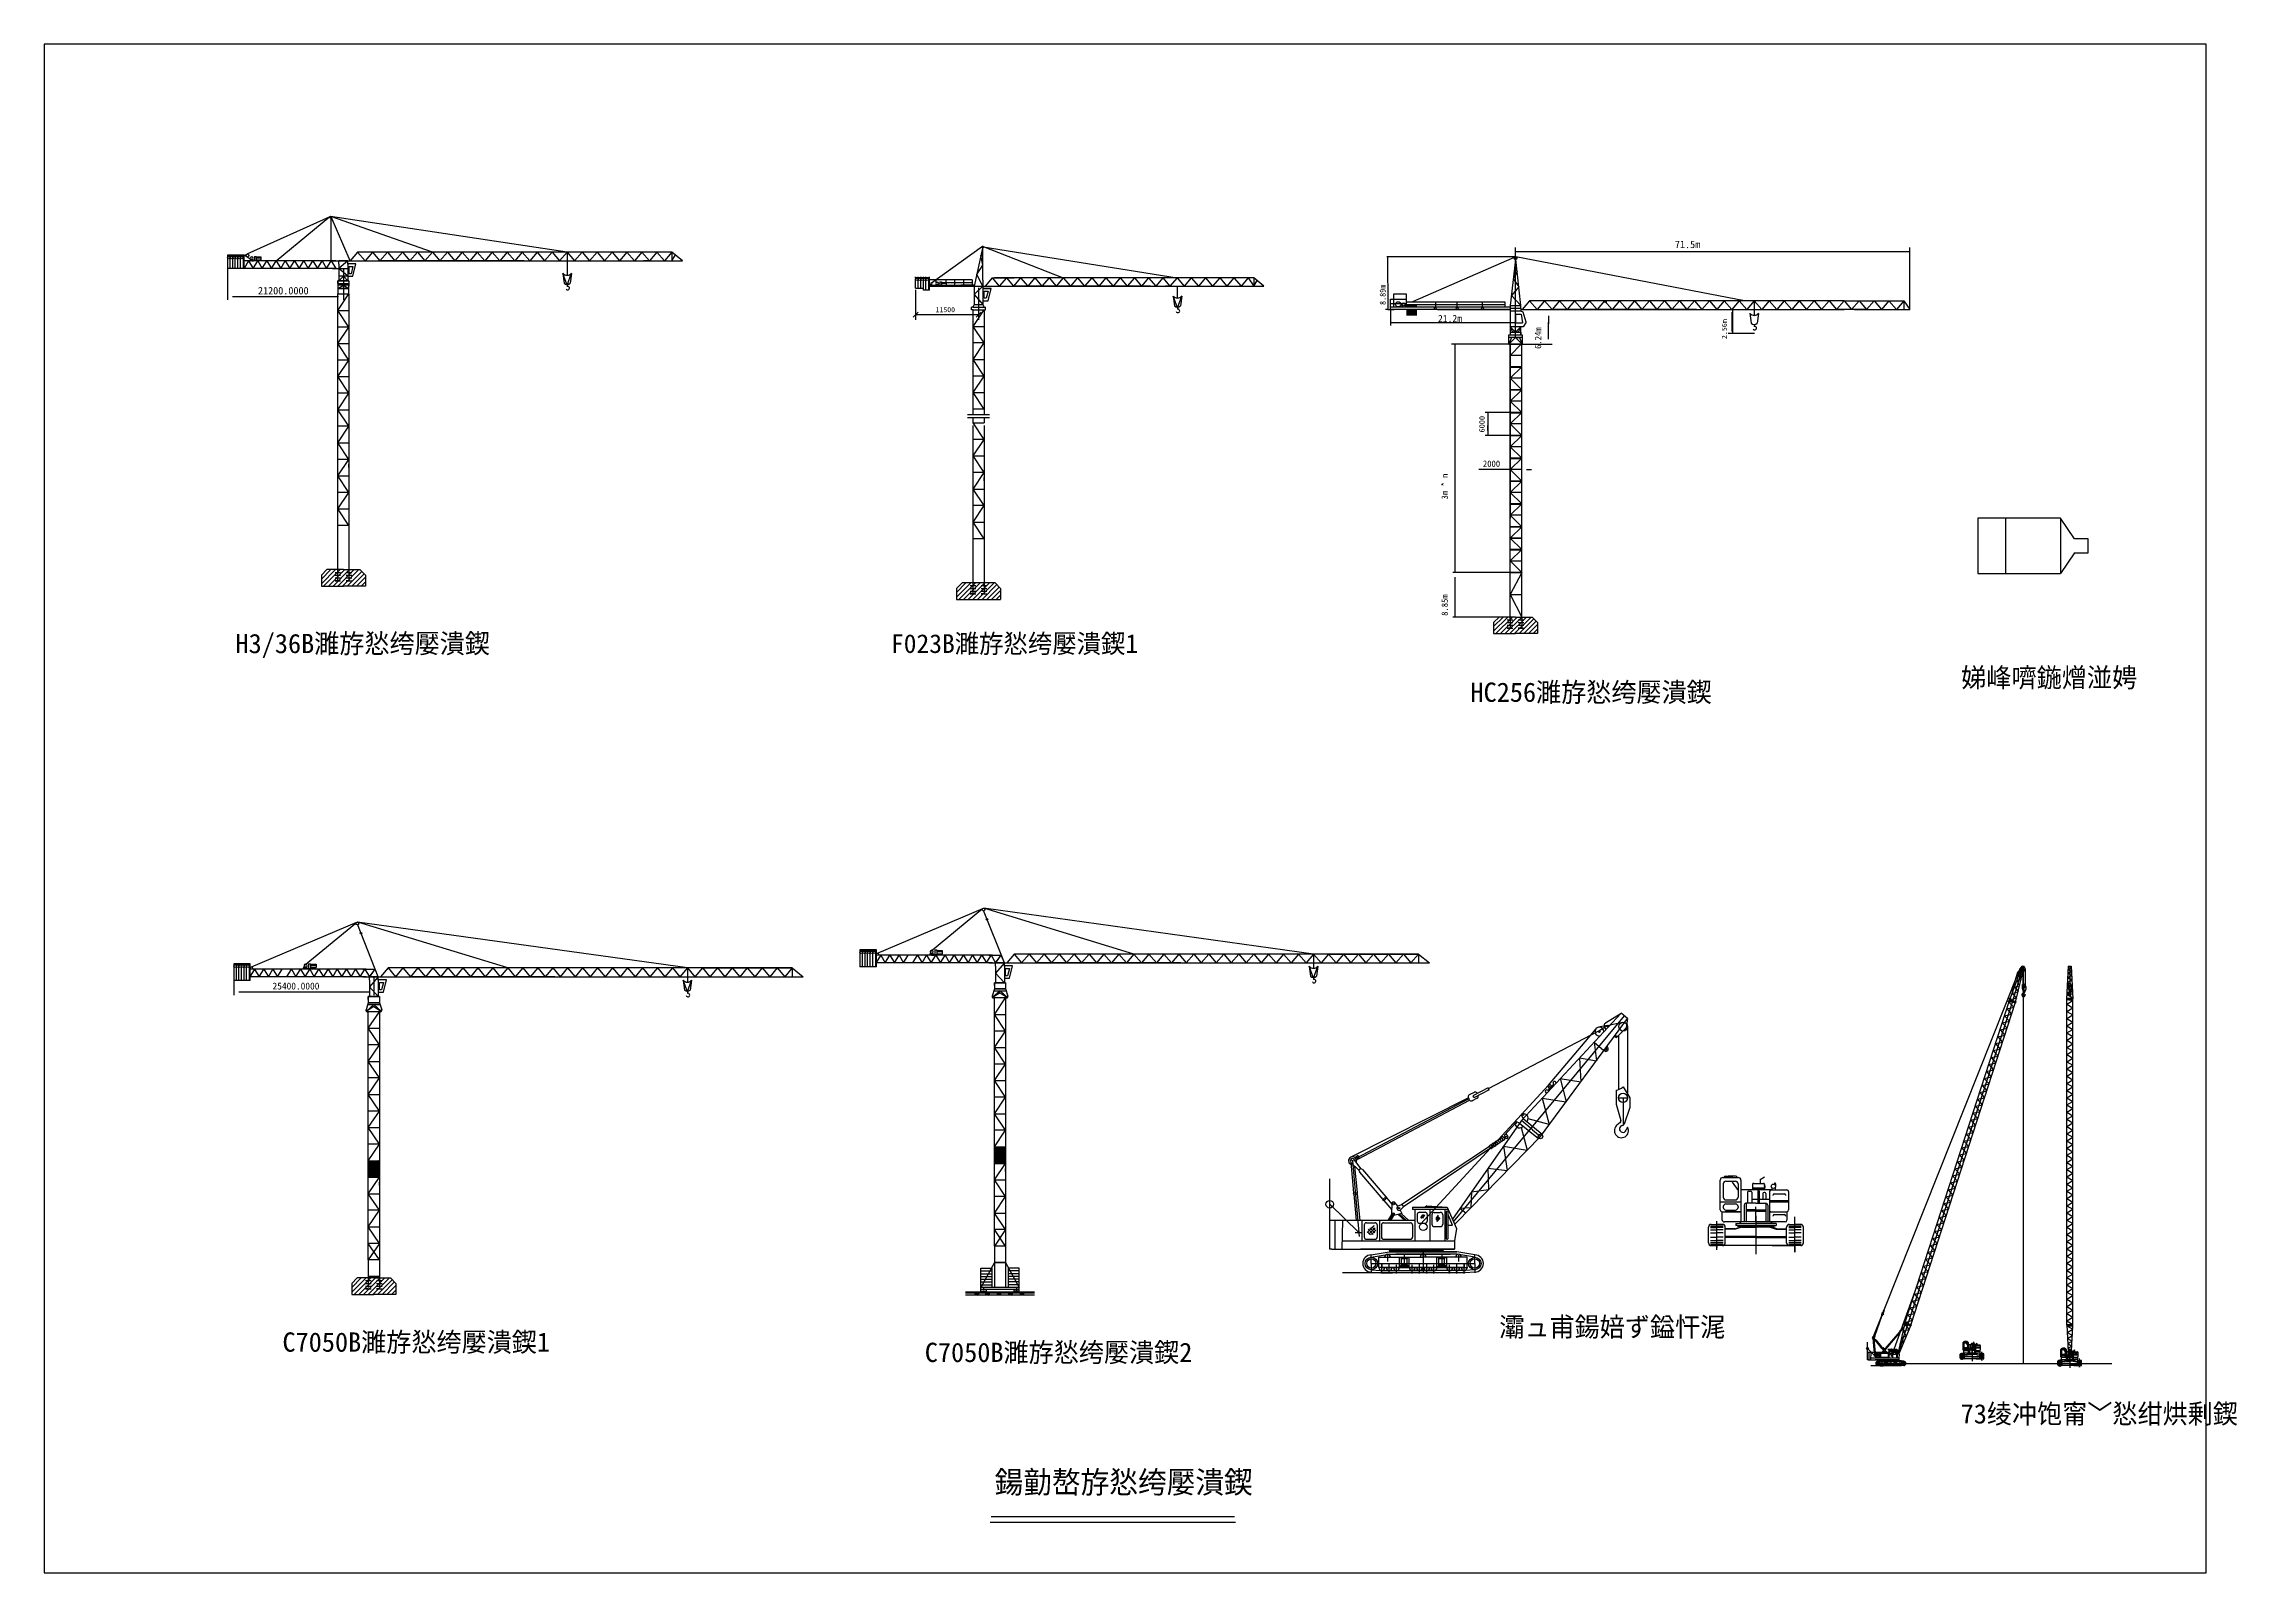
# Model space of a CAD drawing. Header units: metres. Extents: x 0 to 400, y 0 to 277.
import ezdxf

# ---------------------------------------------------------------- set-up
doc = ezdxf.new("R2010")
doc.units = ezdxf.units.M
doc.layers.add(' ', color=7, linetype='Continuous')
doc.layers.add('38536', color=7, linetype='Continuous')

msp = doc.modelspace()

# ---------------------------------------------------------------- texts
at = {"layer": ' '}
msp.add_text('娣峰嚌鍦熷湴娉', height=3.51, dxfattribs=at).set_placement((347.6, 160.59))
for s, height, p in [('71.5m', 1.35, (295.7, 240.22)), ('21200.0000', 1.35, (38.77, 231.82)), ('11500', 0.9, (161.64, 228.6)), ('21.2m', 1.28, (252.74, 226.82)), ('2000', 1.15, (260.88, 200.55)), ('H3/36B濉斿悐绔嬮潰鍥', 3.5, (34.69, 166.77)), ('F023B濉斿悐绔嬮潰鍥1', 3.4, (153.55, 166.8)), ('HC256濉斿悐绔嬮潰鍥', 3.5, (258.62, 157.94)), ('25400.0000', 1.25, (41.41, 105.78)), ('C7050B濉斿悐绔嬮潰鍥1', 3.5, (43.21, 40.1)), ('灞ュ甫鍚婄ず鎰忓浘', 3.5, (263.87, 42.84)), ('C7050B濉斿悐绔嬮潰鍥2', 3.5, (159.68, 38.23)), ('73绫冲饱甯﹀悐绀烘剰鍥', 3.5, (347.51, 27.09)), ('鍚勭嶅斿悐绔嬮潰鍥', 4, (172.34, 14.44))]:
    msp.add_text(s, height=height).set_placement(p)
for s, height, p in [('8.89m', 1.08, (243.25, 229.91)), ('6.24m', 1.15, (271.45, 221.94)), ('2.56m', 0.92, (305.12, 223.72)), ('6000', 1, (261.21, 206.79)), ('3m * n', 1.15, (254.52, 194.64)), ('8.85m', 1.15, (254.52, 173.53))]:
    msp.add_text(s, height=height, rotation=90).set_placement(p)

# ---------------------------------------------------------------- linework, layer by layer
at = {"layer": ' '}
for p in [(358.85, 109.98), (337.2, 37.98)]:
    msp.add_line(p, (358.85, 37.98), dxfattribs=at)
for p, q in [((392.04, 277.2), (0, 277.2)), ((0, 277.2), (0, 0)), ((392.04, 0), (392.04, 277.2)), ((51.78, 245.86), (36.75, 239.12)), ((42.06, 237.91), (51.83, 245.92)), ((94.83, 239.51), (51.94, 245.95)), ((70.4, 239.51), (51.96, 245.94)), ((55.47, 237.91), (52.06, 245.91)), ((52.06, 237.91), (52.06, 245.78)), ((170.16, 240.52), (160.9, 233.84)), ((170.16, 240.22), (168.63, 233.32)), ((170.11, 240.47), (170.11, 240.27)), ((170.24, 240.52), (170.16, 240.52)), ((170.16, 240.22), (170.24, 240.22)), ((170.23, 240.52), (170.24, 240.52)), ((170.23, 235.02), (170.23, 240.22)), ((170.24, 240.52), (184.79, 234.84)), ((170.29, 240.47), (205.43, 234.84)), ((170.29, 240.47), (170.29, 240.27)), ((266.8, 224.02), (266.8, 240.3)), ((338.3, 239.52), (338.3, 240.3)), ((36.26, 238.91), (33.26, 238.91)), ((33.26, 238.91), (33.26, 238.71)), ((33.26, 238.81), (33.26, 238.71)), ((33.26, 238.71), (33.73, 238.81)), ((33.26, 238.81), (36.26, 238.81)), ((33.26, 238.48), (33.26, 236.52)), ((33.26, 236.52), (33.26, 230.84)), ((36.06, 236.52), (33.26, 236.52)), ((33.49, 238.71), (33.27, 238.71)), ((33.73, 238.71), (33.52, 238.71)), ((33.73, 238.71), (33.73, 238.91)), ((33.73, 238.71), (34.19, 238.81)), ((33.73, 238.81), (33.73, 238.71)), ((33.73, 236.52), (33.73, 238.48)), ((33.96, 238.71), (33.74, 238.71)), ((34.19, 238.71), (33.99, 238.71)), ((34.19, 238.71), (34.19, 238.91)), ((34.19, 238.71), (34.66, 238.81)), ((34.19, 238.81), (34.19, 238.71)), ((34.19, 236.52), (34.19, 238.48)), ((34.43, 238.71), (34.2, 238.71)), ((34.66, 238.71), (34.45, 238.71)), ((34.66, 238.71), (34.66, 238.91)), ((34.66, 238.71), (35.13, 238.81)), ((34.66, 238.81), (34.66, 238.71)), ((34.66, 236.52), (34.66, 238.48)), ((34.89, 238.71), (34.67, 238.71)), ((35.13, 238.71), (34.92, 238.71)), ((35.13, 238.71), (35.13, 238.91)), ((35.13, 238.71), (35.59, 238.81)), ((35.13, 238.81), (35.13, 238.71)), ((35.13, 236.52), (35.13, 238.48)), ((35.36, 238.71), (35.14, 238.71)), ((35.59, 238.71), (35.39, 238.71)), ((35.59, 238.71), (35.59, 238.91)), ((35.59, 238.71), (36.06, 238.81)), ((35.59, 238.81), (35.59, 238.71)), ((35.59, 236.52), (35.59, 238.48)), ((35.83, 238.71), (35.6, 238.71)), ((36.06, 238.71), (36.06, 236.52)), ((36.26, 236.52), (36.06, 236.52)), ((36.16, 236.52), (36.16, 238.81)), ((37.46, 238.18), (36.26, 238.91)), ((36.26, 237.91), (36.26, 238.91)), ((38.72, 237.91), (36.26, 237.91)), ((37.06, 237.91), (36.26, 236.52)), ((36.26, 236.52), (36.26, 237.91)), ((37.89, 236.52), (36.26, 236.52)), ((37.06, 237.91), (37.89, 236.52)), ((37.32, 237.91), (37.47, 238.18)), ((37.32, 237.91), (37.59, 238.18)), ((37.65, 237.91), (37.32, 237.91)), ((37.35, 237.91), (37.62, 238.18)), ((37.35, 237.96), (37.56, 238.18)), ((37.38, 238.03), (37.54, 238.18)), ((37.38, 237.91), (37.65, 238.18)), ((37.41, 237.91), (37.65, 238.15)), ((37.42, 238.09), (37.51, 238.18)), ((37.44, 237.91), (37.65, 238.13)), ((37.45, 238.15), (37.48, 238.18)), ((37.47, 238.18), (37.65, 238.18)), ((37.47, 237.91), (37.65, 238.1)), ((37.49, 237.91), (37.65, 238.07)), ((37.52, 237.91), (37.65, 238.04)), ((37.55, 237.91), (37.65, 238.01)), ((37.58, 237.91), (37.65, 237.98)), ((37.61, 237.91), (37.65, 237.96)), ((37.64, 237.91), (37.65, 237.93)), ((37.65, 238.18), (37.65, 237.91)), ((37.65, 238.18), (37.65, 237.91)), ((37.83, 238.18), (37.65, 238.18)), ((37.92, 237.91), (37.65, 238.18)), ((37.89, 237.91), (37.65, 238.15)), ((37.86, 237.91), (37.65, 238.13)), ((37.83, 237.91), (37.65, 238.1)), ((37.81, 237.91), (37.65, 238.07)), ((37.78, 237.91), (37.65, 238.04)), ((37.75, 237.91), (37.65, 238.01)), ((37.72, 237.91), (37.65, 237.98)), ((37.69, 237.91), (37.65, 237.96)), ((37.66, 237.91), (37.65, 237.93)), ((37.65, 237.91), (37.98, 237.91)), ((37.95, 237.91), (37.68, 238.18)), ((37.98, 237.91), (37.71, 238.18)), ((37.95, 237.96), (37.74, 238.18)), ((37.92, 238.03), (37.76, 238.18)), ((37.88, 238.09), (37.79, 238.18)), ((37.85, 238.15), (37.82, 238.18)), ((37.98, 237.91), (37.83, 238.18)), ((52.89, 237.91), (37.89, 237.91)), ((37.89, 236.52), (38.72, 237.91)), ((52.89, 236.52), (37.89, 236.52)), ((38.13, 238.69), (38.13, 237.91)), ((38.13, 238.69), (38.43, 238.69)), ((38.43, 238.69), (38.43, 237.91)), ((38.43, 238.61), (39.26, 238.61)), ((39.26, 238.37), (38.43, 238.37)), ((38.43, 238.37), (38.43, 238.11)), ((38.43, 238.11), (39.26, 238.11)), ((38.72, 237.91), (39.56, 236.52)), ((39.26, 238.61), (39.26, 238.37)), ((39.26, 238.37), (39.26, 238.11)), ((39.56, 236.52), (40.39, 237.91)), ((40.39, 237.91), (41.22, 236.52)), ((41.22, 236.52), (42.06, 237.91)), ((42.06, 237.91), (42.89, 236.52)), ((42.89, 236.52), (43.72, 237.91)), ((43.72, 237.91), (44.56, 236.52)), ((44.56, 236.52), (45.39, 237.91)), ((45.39, 237.91), (46.22, 236.52)), ((46.22, 236.52), (47.06, 237.91)), ((47.06, 237.91), (47.89, 236.52)), ((48.76, 236.52), (47.12, 236.52)), ((47.89, 236.52), (48.72, 237.91)), ((48.72, 237.91), (49.56, 236.52)), ((49.56, 236.52), (50.39, 237.91)), ((50.39, 237.91), (51.22, 236.52)), ((51.22, 236.52), (52.06, 237.91)), ((52.06, 237.91), (52.89, 236.52)), ((52.26, 237.91), (53.46, 237.91)), ((52.26, 236.52), (54.26, 236.52)), ((55.06, 237.91), (53.46, 236.52)), ((55.06, 237.91), (53.46, 237.91)), ((53.46, 237.91), (54.26, 237.91)), ((53.46, 237.31), (53.46, 237.91)), ((53.46, 237.31), (53.46, 234.31)), ((55.06, 235.12), (53.46, 236.52)), ((53.46, 236.52), (55.06, 236.52)), ((54.26, 237.91), (113.83, 237.91)), ((54.26, 236.52), (54.26, 230.84)), ((55.06, 237.31), (55.06, 237.91)), ((56.52, 237.37), (55.06, 237.37)), ((55.06, 237.31), (55.06, 234.31)), ((55.28, 235.56), (55.28, 236.88)), ((55.28, 236.88), (55.99, 236.88)), ((56.82, 239.51), (55.47, 237.91)), ((55.99, 236.88), (55.64, 235.56)), ((56, 235.12), (56.52, 237.37)), ((56.82, 239.51), (58.18, 237.91)), ((57.26, 239.51), (56.82, 239.51)), ((113.83, 239.51), (57.26, 239.51)), ((59.54, 239.51), (58.18, 237.91)), ((59.54, 239.51), (60.89, 237.91)), ((87.05, 237.91), (60.63, 237.91)), ((62.25, 239.51), (60.89, 237.91)), ((62.25, 239.51), (63.61, 237.91)), ((64.97, 239.51), (63.61, 237.91)), ((64.97, 239.51), (66.32, 237.91)), ((67.68, 239.51), (66.32, 237.91)), ((67.68, 239.51), (69.04, 237.91)), ((70.4, 239.51), (69.04, 237.91)), ((70.4, 239.51), (71.75, 237.91)), ((70.83, 239.51), (70.4, 239.51)), ((73.11, 239.51), (71.75, 237.91)), ((73.11, 239.51), (74.47, 237.91)), ((75.82, 239.51), (74.47, 237.91)), ((75.82, 239.51), (77.18, 237.91)), ((78.54, 239.51), (77.18, 237.91)), ((78.54, 239.51), (79.9, 237.91)), ((81.25, 239.51), (79.9, 237.91)), ((81.25, 239.51), (82.61, 237.91)), ((83.97, 239.51), (82.61, 237.91)), ((83.97, 239.51), (85.32, 237.91)), ((86.68, 239.51), (85.32, 237.91)), ((86.68, 239.51), (88.04, 237.91)), ((89.4, 239.51), (88.04, 237.91)), ((88.26, 237.91), (90.26, 237.91)), ((89.83, 239.51), (89.4, 239.51)), ((89.4, 239.51), (90.75, 237.91)), ((92.11, 239.51), (90.75, 237.91)), ((92.11, 239.51), (93.47, 237.91)), ((94.83, 239.51), (93.47, 237.91)), ((94.83, 239.51), (94.83, 235.24)), ((94.83, 239.51), (96.18, 237.91)), ((97.54, 239.51), (96.18, 237.91)), ((97.54, 239.51), (98.9, 237.91)), ((100.25, 239.51), (98.9, 237.91)), ((100.25, 239.51), (101.61, 237.91)), ((102.97, 239.51), (101.61, 237.91)), ((102.97, 239.51), (104.33, 237.91)), ((105.68, 239.51), (104.33, 237.91)), ((105.68, 239.51), (107.04, 237.91)), ((108.4, 239.51), (107.04, 237.91)), ((108.4, 239.51), (109.76, 237.91)), ((108.83, 239.51), (108.4, 239.51)), ((109.76, 237.91), (108.66, 237.91)), ((111.11, 239.51), (109.76, 237.91)), ((111.11, 239.51), (112.47, 237.91)), ((113.83, 239.51), (112.47, 237.91)), ((115.73, 237.91), (113.83, 239.51)), ((113.83, 239.51), (113.83, 237.91)), ((113.83, 237.91), (114.46, 238.98)), ((113.83, 237.91), (115.73, 237.91)), ((169.1, 235.44), (170.23, 237.1)), ((170.23, 237.1), (169.86, 238.86)), ((169.86, 238.86), (170.23, 238.86)), ((266.84, 238.63), (243.44, 238.63)), ((243.61, 238.63), (243.63, 229.06)), ((243.61, 237.73), (243.61, 234.61)), ((266.57, 238.5), (248.14, 230.5)), ((266.77, 238.14), (265.84, 229.78)), ((266.61, 236.74), (267.08, 235.95)), ((338.3, 239.52), (266.8, 239.52)), ((267.76, 229.78), (266.83, 238.15)), ((308.3, 230.66), (266.84, 238.63)), ((338.3, 239.52), (322.14, 239.52)), ((338.3, 239.52), (338.3, 239.67)), ((338.3, 229.06), (338.3, 239.52)), ((338.3, 229.06), (338.3, 239.14)), ((53.26, 234.31), (55.26, 234.31)), ((55.26, 234.31), (53.26, 234.31)), ((53.26, 233.81), (53.26, 234.31)), ((53.26, 234.31), (53.26, 233.31)), ((53.26, 233.91), (53.26, 232.91)), ((53.26, 233.81), (55.26, 233.81)), ((55.26, 233.51), (53.26, 233.51)), ((53.26, 232.91), (54.26, 233.51)), ((53.26, 232.91), (53.26, 231.91)), ((53.26, 232.91), (55.26, 232.91)), ((55.26, 232.91), (53.26, 232.91)), ((55.26, 232.91), (53.26, 232.91)), ((55.06, 235.12), (53.46, 235.12)), ((54.26, 235.12), (53.46, 234.31)), ((54.26, 235.12), (55.06, 234.31)), ((54.26, 233.51), (55.26, 232.91)), ((55.06, 235.12), (56, 235.12)), ((55.26, 234.31), (55.26, 233.31)), ((55.26, 233.31), (55.26, 233.81)), ((55.26, 232.91), (55.26, 233.51)), ((55.26, 231.91), (55.26, 232.91)), ((55.64, 235.56), (55.28, 235.56)), ((94.83, 233.52), (94.06, 235.64)), ((94.06, 235.64), (94.3, 233.85)), ((94.83, 233.52), (95.61, 235.65)), ((94.83, 233.65), (94.83, 233.25)), ((95.61, 235.64), (95.36, 233.85)), ((158.02, 234.79), (158.02, 234.99)), ((158.02, 234.79), (158.49, 234.89)), ((158.02, 234.89), (158.02, 234.79)), ((158.02, 234.89), (160.55, 234.89)), ((158.02, 232.94), (158.02, 234.56)), ((158.02, 232.94), (159.42, 232.94)), ((158.02, 232.63), (158.02, 227.23)), ((158.03, 234.49), (158.03, 234.89)), ((158.25, 234.79), (158.03, 234.79)), ((158.49, 234.79), (158.28, 234.79)), ((158.49, 234.79), (158.49, 234.99)), ((158.49, 234.79), (158.95, 234.89)), ((158.49, 234.89), (158.49, 234.79)), ((158.49, 232.94), (158.49, 234.56)), ((158.72, 234.79), (158.5, 234.79)), ((158.95, 234.79), (158.74, 234.79)), ((158.95, 234.79), (158.95, 234.99)), ((158.95, 234.79), (159.42, 234.89)), ((158.95, 234.89), (158.95, 234.79)), ((158.95, 232.94), (158.95, 234.56)), ((159.19, 234.79), (158.96, 234.79)), ((159.42, 234.79), (159.21, 234.79)), ((159.42, 234.79), (159.42, 234.99)), ((159.42, 234.79), (159.89, 234.89)), ((159.42, 234.89), (159.42, 234.79)), ((159.42, 232.6), (159.42, 234.56)), ((160.35, 232.6), (159.42, 232.6)), ((159.65, 234.79), (159.43, 234.79)), ((159.89, 234.79), (159.68, 234.79)), ((159.89, 234.79), (159.89, 234.99)), ((159.89, 234.79), (160.35, 234.89)), ((159.89, 234.89), (159.89, 234.79)), ((159.89, 232.6), (159.89, 234.56)), ((160.12, 234.79), (159.9, 234.79)), ((168.27, 234.49), (160.34, 234.49)), ((160.35, 234.79), (160.35, 232.6)), ((160.35, 233.32), (168.63, 233.32)), ((160.35, 232.94), (160.55, 232.94)), ((160.55, 232.6), (160.35, 232.6)), ((160.45, 232.6), (160.45, 234.89)), ((168.63, 233.42), (160.45, 233.42)), ((160.55, 233.99), (160.55, 234.99)), ((160.55, 232.6), (160.55, 233.99)), ((161.61, 233.32), (161.76, 233.59)), ((161.94, 233.32), (161.61, 233.32)), ((161.62, 233.32), (161.88, 233.59)), ((161.64, 233.37), (161.86, 233.59)), ((161.65, 233.32), (161.91, 233.59)), ((161.67, 233.43), (161.83, 233.59)), ((161.67, 233.32), (161.94, 233.59)), ((161.7, 233.32), (161.94, 233.56)), ((161.71, 233.5), (161.8, 233.59)), ((161.73, 233.32), (161.94, 233.53)), ((161.74, 233.92), (161.74, 234.49)), ((161.74, 233.56), (161.77, 233.59)), ((161.76, 233.59), (161.94, 233.59)), ((161.76, 233.32), (161.94, 233.5)), ((161.79, 233.32), (161.94, 233.48)), ((161.81, 233.32), (161.94, 233.45)), ((161.84, 233.32), (161.94, 233.42)), ((161.87, 233.32), (161.94, 233.39)), ((161.9, 233.32), (161.94, 233.36)), ((161.93, 233.32), (161.94, 233.33)), ((161.94, 233.59), (161.94, 233.32)), ((161.94, 233.59), (161.94, 233.32)), ((162.13, 233.59), (161.94, 233.59)), ((162.21, 233.32), (161.94, 233.59)), ((162.18, 233.32), (161.94, 233.56)), ((162.15, 233.32), (161.94, 233.53)), ((162.13, 233.32), (161.94, 233.5)), ((162.1, 233.32), (161.94, 233.48)), ((162.07, 233.32), (161.94, 233.45)), ((162.04, 233.32), (161.94, 233.42)), ((162.01, 233.32), (161.94, 233.39)), ((161.99, 233.32), (161.94, 233.36)), ((161.96, 233.32), (161.94, 233.33)), ((161.94, 233.32), (162.27, 233.32)), ((162.24, 233.32), (161.97, 233.59)), ((162.27, 233.32), (162, 233.59)), ((162.25, 233.37), (162.03, 233.59)), ((162.21, 233.43), (162.06, 233.59)), ((162.18, 233.5), (162.09, 233.59)), ((162.14, 233.56), (162.11, 233.59)), ((162.27, 233.32), (162.13, 233.59)), ((162.42, 234.1), (162.42, 233.32)), ((162.42, 234.1), (162.72, 234.1)), ((162.72, 234.1), (162.72, 233.32)), ((162.72, 234.01), (163.55, 234.01)), ((163.55, 233.77), (162.72, 233.77)), ((162.72, 233.77), (162.72, 233.52)), ((162.72, 233.52), (163.55, 233.52)), ((163.55, 234.01), (163.55, 234.49)), ((163.55, 234.01), (163.55, 233.77)), ((168.27, 233.92), (163.55, 233.92)), ((163.55, 233.77), (163.55, 233.52)), ((165.08, 234.49), (165.08, 233.32)), ((168.63, 233.52), (166.19, 233.52)), ((166.72, 234.49), (166.72, 233.32)), ((168.27, 234.49), (168.27, 233.65)), ((168.27, 233.92), (168.27, 233.45)), ((168.63, 233.42), (168.63, 231.42)), ((170.23, 233.32), (168.63, 231.83)), ((168.63, 233.32), (170.23, 233.32)), ((170.23, 233.32), (169.1, 235.44)), ((169.43, 233.01), (169.43, 227.23)), ((170.23, 234.42), (170.23, 235.02)), ((170.23, 234.42), (170.23, 231.42)), ((170.23, 233.32), (221.13, 233.32)), ((171.69, 232.92), (170.23, 232.92)), ((170.23, 232.92), (171.69, 232.92)), ((170.44, 231.12), (170.44, 232.43)), ((170.44, 232.43), (171.16, 232.43)), ((171.9, 234.84), (170.61, 233.32)), ((171.16, 232.43), (170.8, 231.12)), ((171.17, 230.68), (171.69, 232.92)), ((171.9, 234.84), (175.88, 234.84)), ((171.9, 234.84), (173.19, 233.32)), ((219.32, 234.84), (172.32, 234.84)), ((174.48, 234.84), (173.19, 233.32)), ((174.48, 234.84), (175.77, 233.32)), ((200.61, 233.32), (175.52, 233.32)), ((177.06, 234.84), (175.77, 233.32)), ((177.06, 234.84), (178.35, 233.32)), ((179.64, 234.84), (178.35, 233.32)), ((179.64, 234.84), (180.93, 233.32)), ((182.22, 234.84), (180.93, 233.32)), ((182.22, 234.84), (183.51, 233.32)), ((184.79, 234.84), (183.51, 233.32)), ((184.79, 234.84), (186.08, 233.32)), ((185.21, 234.84), (184.79, 234.84)), ((187.37, 234.84), (186.08, 233.32)), ((187.37, 234.84), (188.66, 233.32)), ((189.95, 234.84), (188.66, 233.32)), ((189.95, 234.84), (191.24, 233.32)), ((192.53, 234.84), (191.24, 233.32)), ((192.53, 234.84), (193.82, 233.32)), ((195.11, 234.84), (193.82, 233.32)), ((195.11, 234.84), (196.4, 233.32)), ((197.69, 234.84), (196.4, 233.32)), ((197.69, 234.84), (198.98, 233.32)), ((200.27, 234.84), (198.98, 233.32)), ((200.27, 234.84), (201.56, 233.32)), ((202.85, 234.84), (201.56, 233.32)), ((201.77, 233.32), (203.67, 233.32)), ((202.85, 234.84), (204.14, 233.32)), ((203.26, 234.84), (202.85, 234.84)), ((204.43, 233.32), (203.33, 233.32)), ((205.43, 234.84), (204.14, 233.32)), ((205.43, 234.84), (206.71, 233.32)), ((205.43, 233.32), (205.43, 231.16)), ((208, 234.84), (206.71, 233.32)), ((208, 234.84), (209.29, 233.32)), ((210.58, 234.84), (209.29, 233.32)), ((210.58, 234.84), (211.87, 233.32)), ((213.16, 234.84), (211.87, 233.32)), ((213.16, 234.84), (214.45, 233.32)), ((215.74, 234.84), (214.45, 233.32)), ((215.74, 234.84), (217.03, 233.32)), ((218.32, 234.84), (217.03, 233.32)), ((218.32, 234.84), (219.32, 233.32)), ((221.13, 233.32), (219.32, 234.84)), ((219.32, 234.84), (219.32, 233.32)), ((219.32, 233.32), (219.92, 234.34)), ((219.32, 233.32), (221.13, 233.32)), ((267.38, 233.2), (266.05, 231.65)), ((267.08, 235.95), (266.38, 234.62)), ((266.38, 234.62), (267.38, 233.2)), ((338.3, 229.06), (338.3, 234.59)), ((34.16, 231.44), (53.36, 231.44)), ((53.26, 179.91), (53.26, 231.91)), ((53.26, 228.91), (55.26, 231.91)), ((53.26, 231.91), (55.26, 231.91)), ((55.26, 225.91), (53.26, 228.91)), ((53.26, 228.91), (55.26, 228.91)), ((55.26, 231.91), (55.26, 179.91)), ((158.47, 228.58), (157.57, 227.68)), ((168.39, 229.52), (168.16, 229.52)), ((168.16, 229.02), (168.16, 229.52)), ((168.43, 229.02), (168.16, 229.02)), ((168.63, 230.02), (168.39, 229.52)), ((168.39, 229.52), (170.46, 229.52)), ((168.43, 210.02), (168.43, 229.02)), ((168.43, 226.02), (170.43, 229.02)), ((168.43, 229.02), (170.43, 229.02)), ((168.63, 231.83), (170.23, 230.02)), ((168.63, 231.42), (168.63, 230.02)), ((168.63, 230.02), (170.23, 230.02)), ((168.98, 227.68), (169.88, 228.58)), ((170.23, 231.42), (170.23, 230.02)), ((170.23, 230.68), (171.17, 230.68)), ((170.23, 230.02), (170.46, 229.52)), ((170.43, 229.02), (170.43, 210.02)), ((170.43, 229.02), (170.69, 229.02)), ((170.8, 231.12), (170.44, 231.12)), ((170.46, 229.52), (170.69, 229.52)), ((170.69, 229.02), (170.69, 229.52)), ((205.49, 229.4), (204.72, 231.52)), ((204.72, 231.52), (204.96, 229.73)), ((205.49, 229.4), (206.27, 231.53)), ((205.49, 229.53), (205.49, 229.13)), ((206.26, 231.52), (206.02, 229.72)), ((243.63, 229.06), (243.22, 229.06)), ((243.63, 229.06), (244.77, 229.06)), ((244.1, 230.98), (246.97, 230.98)), ((244.1, 230.5), (244.1, 230.98)), ((244.1, 229.54), (244.1, 230.5)), ((244.1, 230.16), (246.97, 230.16)), ((244.1, 229.54), (265.84, 229.54)), ((244.1, 229.06), (244.1, 229.54)), ((265.84, 229.06), (244.1, 229.06)), ((244.1, 229.06), (244.1, 226.19)), ((244.71, 231.94), (246.97, 231.94)), ((244.71, 229.55), (244.71, 231.94)), ((245.22, 229.55), (245.27, 229.63)), ((245.83, 229.64), (245.89, 229.55)), ((246.34, 229.81), (246.13, 229.55)), ((262.48, 229.06), (246.64, 229.06)), ((246.66, 229.81), (246.88, 229.55)), ((246.97, 231.94), (246.97, 231.03)), ((246.97, 231.94), (246.97, 230.02)), ((246.97, 230.98), (246.97, 229.54)), ((246.98, 230.5), (246.97, 230.5)), ((246.98, 230.5), (264.88, 230.5)), ((246.98, 230.5), (252.26, 230.5)), ((246.98, 230.02), (264.88, 230.02)), ((247, 230.02), (247.01, 230.02)), ((247, 229.98), (248.93, 229.98)), ((247, 229.94), (248.93, 229.94)), ((247, 229.91), (248.93, 229.91)), ((247, 229.87), (248.93, 229.87)), ((247, 229.83), (248.93, 229.83)), ((247, 229.79), (248.93, 229.79)), ((247, 229.75), (248.93, 229.75)), ((247, 229.71), (248.93, 229.71)), ((247, 229.68), (248.93, 229.68)), ((247, 229.64), (248.93, 229.64)), ((247, 229.6), (248.93, 229.6)), ((247, 229.56), (248.93, 229.56)), ((247.01, 229.02), (248.93, 229.02)), ((247.01, 228.98), (248.93, 228.98)), ((247.01, 228.95), (248.93, 228.95)), ((247.01, 228.91), (248.93, 228.91)), ((247.01, 228.87), (248.93, 228.87)), ((247.01, 228.83), (248.93, 228.83)), ((247.01, 228.79), (248.93, 228.79)), ((247.01, 228.75), (248.93, 228.75)), ((247.01, 228.72), (248.93, 228.72)), ((247.01, 228.68), (248.93, 228.68)), ((247.01, 228.64), (248.93, 228.64)), ((247.01, 228.6), (248.93, 228.6)), ((247.01, 228.56), (248.93, 228.56)), ((247.01, 228.52), (248.93, 228.52)), ((247.01, 228.49), (248.93, 228.49)), ((247.01, 228.45), (248.93, 228.45)), ((247.01, 228.41), (248.93, 228.41)), ((247.01, 228.37), (248.93, 228.37)), ((247.01, 228.33), (248.93, 228.33)), ((247.01, 228.29), (248.93, 228.29)), ((247.01, 228.25), (248.93, 228.25)), ((247.01, 228.22), (248.93, 228.22)), ((247.01, 228.18), (248.93, 228.18)), ((248.31, 230.02), (248.31, 229.54)), ((252.26, 230.5), (252.26, 229.54)), ((252.26, 229.54), (256.24, 229.54)), ((252.64, 229.06), (265.84, 229.06)), ((256.24, 229.54), (256.24, 230.5)), ((260.8, 229.54), (260.8, 230.5)), ((264.88, 230.5), (264.88, 229.54)), ((265.84, 229.78), (265.84, 224.98)), ((265.84, 229.78), (267.76, 229.78)), ((265.84, 229.3), (267.76, 229.3)), ((267.76, 228.81), (265.84, 228.81)), ((266.05, 231.65), (267.76, 229.78)), ((266.8, 228.25), (266.8, 226.68)), ((266.8, 228.25), (267.8, 228.25)), ((267.76, 229.3), (267.76, 229.78)), ((267.76, 229.3), (267.76, 228.81)), ((267.76, 229.06), (326.37, 229.06)), ((267.76, 229.06), (282.58, 229.06)), ((268.2, 228.58), (267.76, 228.81)), ((267.8, 228.25), (268.09, 226.68)), ((269.36, 230.66), (268.01, 229.06)), ((268.71, 226.78), (268.2, 228.58)), ((272.08, 230.66), (269.36, 230.66)), ((269.36, 230.66), (270.72, 229.06)), ((326.37, 230.66), (269.8, 230.66)), ((272.08, 230.66), (270.72, 229.06)), ((272.08, 230.66), (273.44, 229.06)), ((299.59, 229.06), (273.18, 229.06)), ((274.79, 230.66), (273.44, 229.06)), ((274.79, 230.66), (276.15, 229.06)), ((277.51, 230.66), (276.15, 229.06)), ((277.51, 230.66), (278.86, 229.06)), ((280.22, 230.66), (278.86, 229.06)), ((280.22, 230.66), (281.58, 229.06)), ((282.94, 230.66), (281.58, 229.06)), ((282.58, 229.06), (288.12, 229.06)), ((282.94, 230.66), (284.29, 229.06)), ((283.37, 230.42), (282.94, 230.42)), ((285.65, 230.66), (284.29, 229.06)), ((285.65, 230.66), (287.01, 229.06)), ((288.37, 230.66), (287.01, 229.06)), ((288.37, 230.66), (289.72, 229.06)), ((291.08, 230.66), (289.72, 229.06)), ((291.08, 230.66), (292.44, 229.06)), ((293.79, 230.66), (292.44, 229.06)), ((293.79, 230.66), (295.15, 229.06)), ((296.51, 230.66), (295.15, 229.06)), ((296.51, 230.66), (297.87, 229.06)), ((299.22, 230.66), (297.87, 229.06)), ((299.22, 230.66), (300.58, 229.06)), ((301.94, 230.66), (300.58, 229.06)), ((300.8, 229.06), (302.8, 229.06)), ((301.94, 230.66), (303.3, 229.06)), ((302.37, 230.66), (301.94, 230.66)), ((304.65, 230.66), (303.3, 229.06)), ((304.65, 230.66), (306.01, 229.06)), ((307.37, 230.66), (306.01, 229.06)), ((306.1, 227.61), (306.1, 228.61)), ((306.11, 229.06), (306.11, 224.72)), ((307.37, 230.66), (308.72, 229.06)), ((310.08, 230.66), (308.72, 229.06)), ((309.3, 228.39), (309.55, 226.59)), ((310.08, 230.66), (311.44, 229.06)), ((310.08, 230.66), (310.08, 228.02)), ((310.85, 228.38), (310.6, 226.59)), ((312.8, 230.66), (311.44, 229.06)), ((312.8, 230.66), (314.15, 229.06)), ((315.51, 230.66), (314.15, 229.06)), ((315.51, 230.66), (316.87, 229.06)), ((318.23, 230.66), (316.87, 229.06)), ((318.23, 230.66), (319.58, 229.06)), ((320.94, 230.66), (319.58, 229.06)), ((320.94, 230.66), (322.3, 229.06)), ((321.38, 230.66), (320.94, 230.66)), ((323.65, 230.66), (322.3, 229.06)), ((323.65, 230.66), (325.01, 229.06)), ((326.37, 230.66), (325.01, 229.06)), ((330.44, 229.06), (325.01, 229.06)), ((326.37, 230.66), (337.23, 230.66)), ((326.37, 230.66), (327.73, 229.06)), ((329.08, 230.66), (327.73, 229.06)), ((328.27, 229.06), (338.3, 229.06)), ((329.08, 230.66), (330.44, 229.06)), ((331.8, 230.66), (330.44, 229.06)), ((331.8, 230.66), (333.16, 229.06)), ((334.51, 230.66), (333.16, 229.06)), ((334.51, 230.66), (335.87, 229.06)), ((337.23, 230.66), (335.87, 229.06)), ((337.23, 230.66), (338.3, 229.06)), ((337.23, 230.66), (337.23, 229.06)), ((53.26, 222.91), (55.26, 225.91)), ((55.26, 225.91), (53.26, 225.91)), ((169.43, 228.13), (158.02, 228.13)), ((168.43, 226.02), (170.43, 226.02)), ((170.43, 223.02), (168.43, 226.02)), ((266.8, 226.68), (244.1, 226.68)), ((247.01, 228.14), (248.93, 228.14)), ((265.6, 224.02), (265.6, 224.5)), ((265.6, 224.5), (266.08, 224.5)), ((265.6, 222.82), (265.6, 224.26)), ((268.18, 225.94), (265.84, 225.94)), ((265.84, 225.94), (266.8, 224.98)), ((266.32, 224.98), (265.84, 225.94)), ((265.84, 224.98), (267.76, 224.98)), ((265.84, 224.98), (265.84, 224.5)), ((265.84, 224.5), (267.76, 224.5)), ((267.28, 224.98), (266.32, 224.98)), ((266.8, 226.68), (268.09, 226.68)), ((266.8, 224.02), (266.8, 226.35)), ((266.8, 224.98), (267.76, 225.94)), ((267.76, 225.94), (267.28, 224.98)), ((267.76, 224.98), (267.76, 225.94)), ((267.76, 224.5), (267.76, 224.98)), ((267.76, 224.98), (267.76, 224.5)), ((267.76, 224.5), (268, 224.5)), ((268, 224.5), (268, 224.02)), ((268.71, 226.78), (268.18, 225.94)), ((272.8, 227.92), (272.8, 226.5)), ((272.8, 225.15), (272.8, 226.79)), ((272.8, 223.72), (272.8, 225.15)), ((310.12, 224.72), (305.33, 224.72)), ((306.1, 225.11), (306.1, 227.61)), ((310.07, 226.39), (310.07, 225.99)), ((55.26, 219.91), (53.26, 222.91)), ((53.26, 222.91), (55.26, 222.91)), ((170.43, 223.02), (168.43, 223.02)), ((168.43, 220.02), (170.43, 223.02)), ((257.27, 222.82), (255.17, 222.82)), ((265.8, 222.82), (255.5, 222.82)), ((255.87, 181.42), (255.87, 222.82)), ((268, 224.02), (265.6, 224.02)), ((266.8, 224.02), (265.6, 222.82)), ((266.08, 224.02), (265.6, 222.82)), ((265.6, 222.82), (268, 222.82)), ((265.8, 222.87), (267.92, 222.87)), ((265.8, 222.82), (265.8, 191.22)), ((265.8, 172.82), (265.8, 222.82)), ((266.8, 222.82), (265.8, 222.82)), ((265.8, 222.82), (267.8, 222.82)), ((265.8, 222.82), (267.8, 222.82)), ((265.8, 222.82), (267.8, 222.82)), ((265.8, 222.82), (267.8, 222.82)), ((265.8, 222.82), (267.92, 222.82)), ((265.8, 222.82), (267.92, 222.82)), ((265.8, 222.82), (267.92, 222.82)), ((265.8, 222.82), (267.92, 222.82)), ((265.8, 222.82), (267.8, 222.82)), ((265.8, 222.82), (267.8, 222.82)), ((265.8, 222.82), (267.8, 222.82)), ((265.8, 222.82), (267.8, 222.82)), ((267.8, 222.82), (265.8, 220.75)), ((265.8, 222.82), (265.8, 222.22)), ((265.8, 222.77), (267.92, 222.77)), ((267.8, 220.75), (265.8, 220.75)), ((266.8, 224.02), (267.52, 224.02)), ((268, 222.82), (266.8, 224.02)), ((267.52, 224.02), (268, 222.82)), ((267.8, 222.82), (273.42, 222.82)), ((267.8, 222.77), (267.8, 222.82)), ((267.92, 173.32), (267.92, 222.87)), ((268, 224.02), (268, 222.82)), ((53.26, 216.91), (55.26, 219.91)), ((55.26, 219.91), (53.26, 219.91)), ((53.26, 216.91), (55.26, 216.91)), ((55.26, 213.91), (53.26, 216.91)), ((168.43, 220.02), (170.43, 220.02)), ((170.43, 217.02), (168.43, 220.02)), ((170.43, 217.02), (168.43, 217.02)), ((168.43, 214.02), (170.43, 217.02)), ((265.8, 218.73), (267.92, 218.73)), ((265.8, 218.68), (267.8, 218.68)), ((265.8, 218.68), (267.8, 218.68)), ((265.8, 218.68), (267.8, 218.68)), ((265.8, 218.68), (267.8, 218.68)), ((265.8, 218.68), (267.92, 218.68)), ((265.8, 218.68), (267.92, 218.68)), ((265.8, 218.68), (267.92, 218.68)), ((265.8, 218.68), (267.92, 218.68)), ((265.8, 218.68), (267.8, 218.68)), ((265.8, 218.68), (267.8, 218.68)), ((267.92, 218.68), (265.8, 216.61)), ((265.8, 218.63), (267.92, 218.63)), ((267.8, 216.61), (265.8, 216.61)), ((265.8, 216.61), (267.92, 214.54)), ((53.26, 210.91), (55.26, 213.91)), ((55.26, 213.91), (53.26, 213.91)), ((168.43, 214.02), (170.43, 214.02)), ((170.43, 211.02), (168.43, 214.02)), ((265.8, 214.59), (267.92, 214.59)), ((265.8, 214.54), (267.8, 214.54)), ((265.8, 214.54), (267.8, 214.54)), ((265.8, 214.54), (267.8, 214.54)), ((265.8, 214.54), (267.92, 214.54)), ((265.8, 214.54), (267.92, 214.54)), ((265.8, 214.54), (267.92, 214.54)), ((265.8, 214.54), (267.92, 214.54)), ((265.8, 214.54), (267.8, 214.54)), ((265.8, 214.54), (267.8, 214.54)), ((267.92, 214.54), (265.8, 212.47)), ((265.8, 214.49), (267.92, 214.49)), ((265.8, 212.47), (267.92, 210.4)), ((267.8, 212.47), (265.8, 212.47)), ((55.26, 207.91), (53.26, 210.91)), ((53.26, 210.91), (55.26, 210.91)), ((167.43, 210.02), (171.43, 210.02)), ((167.43, 209.52), (171.43, 209.52)), ((170.43, 211.02), (168.43, 211.02)), ((168.43, 208.52), (168.43, 209.52)), ((168.43, 208.52), (170.43, 208.52)), ((170.43, 205.52), (168.43, 208.52)), ((170.43, 209.52), (170.43, 208.52)), ((265.8, 210.4), (261.28, 210.4)), ((261.78, 210.4), (261.78, 206.26)), ((261.78, 209.5), (261.78, 208.6)), ((265.8, 210.45), (267.92, 210.45)), ((265.8, 210.4), (267.8, 210.4)), ((265.8, 210.4), (267.8, 210.4)), ((265.8, 210.4), (267.8, 210.4)), ((265.8, 210.4), (267.92, 210.4)), ((265.8, 210.4), (267.92, 210.4)), ((265.8, 210.4), (267.92, 210.4)), ((265.8, 210.4), (267.92, 210.4)), ((265.8, 210.4), (267.8, 210.4)), ((265.8, 210.4), (267.8, 210.4)), ((267.92, 210.4), (265.8, 208.33)), ((265.8, 210.35), (267.92, 210.35)), ((267.8, 208.33), (265.8, 208.33)), ((265.8, 208.33), (267.92, 206.26)), ((53.26, 204.91), (55.26, 207.91)), ((55.26, 207.91), (53.26, 207.91)), ((55.26, 201.91), (53.26, 204.91)), ((53.26, 204.91), (55.26, 204.91)), ((168.43, 177.52), (168.43, 208.02)), ((170.43, 205.52), (168.43, 205.52)), ((168.43, 202.52), (170.43, 205.52)), ((170.43, 208.02), (170.43, 177.52)), ((265.8, 206.26), (261.28, 206.26)), ((261.78, 207.16), (261.78, 208.06)), ((265.8, 206.31), (267.92, 206.31)), ((267.92, 206.26), (265.8, 204.19)), ((265.8, 206.26), (267.8, 206.26)), ((265.8, 206.26), (267.8, 206.26)), ((265.8, 206.26), (267.8, 206.26)), ((265.8, 206.26), (267.92, 206.26)), ((265.8, 206.26), (267.92, 206.26)), ((265.8, 206.26), (267.92, 206.26)), ((265.8, 206.26), (267.92, 206.26)), ((265.8, 206.26), (267.8, 206.26)), ((265.8, 206.26), (267.8, 206.26)), ((265.8, 206.21), (267.92, 206.21)), ((267.8, 204.19), (265.8, 204.19)), ((265.8, 204.19), (267.92, 202.12)), ((55.26, 201.91), (53.26, 201.91)), ((53.26, 198.91), (55.26, 201.91)), ((53.26, 200.41), (53.26, 201.01)), ((55.26, 200.41), (55.26, 201.01)), ((168.43, 202.52), (170.43, 202.52)), ((170.43, 199.52), (168.43, 202.52)), ((265.8, 202.17), (267.92, 202.17)), ((265.8, 202.12), (267.8, 202.12)), ((265.8, 202.12), (267.8, 202.12)), ((265.8, 202.12), (267.92, 202.12)), ((265.8, 202.12), (267.92, 202.12)), ((265.8, 202.12), (267.92, 202.12)), ((265.8, 202.12), (267.92, 202.12)), ((265.8, 202.12), (267.8, 202.12)), ((265.8, 202.12), (267.8, 202.12)), ((267.92, 202.12), (265.8, 200.05)), ((265.8, 202.07), (267.92, 202.07)), ((265.8, 200.05), (265.8, 200.67)), ((55.26, 195.91), (53.26, 198.91)), ((53.26, 198.91), (55.26, 198.91)), ((170.43, 199.52), (168.43, 199.52)), ((168.43, 196.52), (170.43, 199.52)), ((168.43, 198.02), (168.43, 198.62)), ((168.43, 196.52), (170.43, 196.52)), ((170.43, 193.52), (168.43, 196.52)), ((170.43, 198.02), (170.43, 198.62)), ((265.8, 200.05), (260.12, 200.05)), ((267.8, 200.05), (265.8, 200.05)), ((265.8, 200.05), (267.92, 197.98)), ((265.8, 198.03), (267.92, 198.03)), ((267.92, 197.98), (265.8, 195.91)), ((265.8, 197.98), (267.8, 197.98)), ((265.8, 197.98), (267.8, 197.98)), ((265.8, 197.98), (267.92, 197.98)), ((265.8, 197.98), (267.92, 197.98)), ((265.8, 197.98), (267.92, 197.98)), ((265.8, 197.98), (267.92, 197.98)), ((265.8, 197.98), (267.8, 197.98)), ((265.8, 197.93), (267.92, 197.93)), ((268.77, 200.07), (269.67, 200.07)), ((53.26, 192.91), (55.26, 195.91)), ((55.26, 195.91), (53.26, 195.91)), ((55.26, 189.91), (53.26, 192.91)), ((53.26, 192.91), (55.26, 192.91)), ((170.43, 193.52), (168.43, 193.52)), ((168.43, 190.52), (170.43, 193.52)), ((267.8, 195.91), (265.8, 195.91)), ((265.8, 195.91), (267.92, 193.84)), ((265.8, 193.89), (267.92, 193.89)), ((265.8, 193.84), (267.8, 193.84)), ((265.8, 193.84), (267.92, 193.84)), ((265.8, 193.84), (267.92, 193.84)), ((265.8, 193.84), (267.92, 193.84)), ((265.8, 193.84), (267.92, 193.84)), ((265.8, 193.84), (267.8, 193.84)), ((267.92, 193.84), (265.8, 191.77)), ((265.8, 193.79), (267.92, 193.79)), ((55.26, 189.91), (53.26, 189.91)), ((168.43, 190.52), (170.43, 190.52)), ((170.43, 187.52), (168.43, 190.52)), ((265.8, 191.77), (267.92, 189.7)), ((267.8, 191.77), (265.8, 191.77)), ((265.8, 189.75), (267.92, 189.75)), ((265.8, 189.7), (267.8, 189.7)), ((265.8, 189.7), (267.92, 189.7)), ((265.8, 189.7), (267.92, 189.7)), ((265.8, 189.7), (267.92, 189.7)), ((265.8, 189.7), (267.92, 189.7)), ((267.92, 189.7), (265.8, 187.63)), ((265.8, 189.65), (267.92, 189.65)), ((170.43, 187.52), (168.43, 187.52)), ((255.87, 181.42), (255.87, 185.93)), ((267.8, 187.63), (265.8, 187.63)), ((265.8, 187.63), (267.92, 187.63)), ((265.8, 187.63), (267.92, 185.56)), ((265.8, 185.61), (267.92, 185.61)), ((265.8, 185.56), (267.92, 185.56)), ((265.8, 185.56), (267.92, 185.56)), ((265.8, 185.56), (267.92, 185.56)), ((265.8, 185.56), (267.92, 185.56)), ((267.92, 185.56), (265.8, 183.49)), ((265.8, 185.51), (267.92, 185.51)), ((51.26, 181.91), (50.26, 180.91)), ((50.26, 179.34), (52.84, 181.91)), ((50.26, 180.19), (51.99, 181.91)), ((50.26, 180.91), (50.26, 178.91)), ((50.68, 178.91), (53.68, 181.91)), ((54.26, 181.91), (51.26, 181.91)), ((51.53, 178.91), (54.53, 181.91)), ((52.38, 178.91), (55.38, 181.91)), ((52.76, 181.41), (53.76, 181.41)), ((52.76, 180.91), (53.76, 180.91)), ((52.76, 180.41), (53.76, 180.41)), ((53.23, 178.91), (56.23, 181.91)), ((54.26, 181.91), (53.26, 181.91)), ((54.08, 178.91), (57.08, 181.91)), ((54.26, 181.91), (57.26, 181.91)), ((54.76, 181.41), (55.76, 181.41)), ((54.76, 180.91), (55.76, 180.91)), ((54.76, 180.41), (55.76, 180.41)), ((54.93, 178.91), (57.59, 181.58)), ((55.78, 178.91), (58.02, 181.16)), ((56.62, 178.91), (58.26, 180.55)), ((57.26, 181.91), (58.26, 180.91)), ((58.26, 180.91), (58.26, 178.91)), ((265.8, 181.42), (255.41, 181.42)), ((255.87, 174.32), (255.87, 180.52)), ((265.8, 183.49), (267.92, 181.42)), ((265.8, 183.49), (267.92, 183.49)), ((265.8, 181.47), (267.92, 181.47)), ((265.8, 181.42), (267.92, 181.42)), ((265.8, 181.42), (267.92, 181.42)), ((265.8, 181.42), (267.92, 181.42)), ((265.8, 181.42), (267.92, 181.42)), ((265.8, 181.37), (267.92, 181.37)), ((267.92, 181.37), (265.8, 177.4)), ((50.26, 178.91), (54.26, 178.91)), ((53.26, 179.91), (52.76, 179.91)), ((52.76, 179.91), (53.76, 179.91)), ((53.26, 179.91), (53.26, 179.91)), ((58.26, 178.91), (54.26, 178.91)), ((54.76, 179.91), (55.76, 179.91)), ((55.26, 179.91), (54.76, 179.91)), ((55.26, 179.91), (55.26, 179.91)), ((57.47, 178.91), (58.26, 179.7)), ((166.43, 179.52), (165.43, 178.52)), ((165.43, 176.94), (168, 179.52)), ((165.43, 177.79), (167.15, 179.52)), ((165.43, 178.52), (165.43, 176.52)), ((165.43, 176.52), (173.38, 176.52)), ((165.85, 176.52), (168.85, 179.52)), ((172.4, 179.52), (166.43, 179.52)), ((166.7, 176.52), (169.7, 179.52)), ((167.55, 176.52), (170.55, 179.52)), ((167.93, 179.02), (168.93, 179.02)), ((167.93, 178.52), (168.93, 178.52)), ((167.93, 178.02), (168.93, 178.02)), ((167.93, 177.52), (168.93, 177.52)), ((168.43, 177.52), (167.93, 177.52)), ((168.4, 176.52), (171.4, 179.52)), ((169.43, 179.52), (168.43, 179.52)), ((168.43, 177.52), (168.43, 177.52)), ((169.24, 176.52), (172.24, 179.52)), ((169.93, 179.02), (170.93, 179.02)), ((169.93, 178.52), (170.93, 178.52)), ((169.93, 178.02), (170.93, 178.02)), ((169.93, 177.52), (170.93, 177.52)), ((170.43, 177.52), (169.93, 177.52)), ((170.09, 176.52), (172.76, 179.19)), ((170.43, 177.52), (170.43, 177.52)), ((170.94, 176.52), (173.18, 178.76)), ((171.79, 176.52), (173.43, 178.16)), ((172.44, 179.51), (173.43, 178.52)), ((172.64, 176.52), (173.43, 177.31)), ((173.43, 178.52), (173.43, 176.57)), ((255.87, 173.32), (255.87, 177.83)), ((265.8, 177.4), (267.92, 173.32)), ((265.8, 177.4), (267.92, 177.4)), ((263.8, 173.32), (255.4, 173.32)), ((263.8, 173.32), (262.8, 172.32)), ((262.8, 170.75), (265.38, 173.32)), ((262.8, 171.6), (264.53, 173.32)), ((262.8, 172.32), (262.8, 170.32)), ((263.23, 170.32), (266.23, 173.32)), ((266.8, 173.32), (263.8, 173.32)), ((264.07, 170.32), (267.07, 173.32)), ((264.92, 170.32), (267.92, 173.32)), ((265.3, 172.82), (266.3, 172.82)), ((265.3, 172.32), (266.3, 172.32)), ((265.77, 170.32), (268.77, 173.32)), ((266.8, 173.32), (265.8, 173.32)), ((265.8, 173.32), (265.8, 171.32)), ((266.62, 170.32), (269.62, 173.32)), ((266.8, 173.32), (269.8, 173.32)), ((267.3, 172.82), (268.3, 172.82)), ((267.3, 172.32), (268.3, 172.32)), ((267.47, 170.32), (270.13, 172.99)), ((267.92, 173.32), (267.92, 171.32)), ((268.32, 170.32), (270.56, 172.57)), ((269.8, 173.32), (270.8, 172.32)), ((270.8, 172.32), (270.8, 170.32)), ((262.8, 170.32), (266.8, 170.32)), ((265.3, 171.82), (266.3, 171.82)), ((265.3, 171.32), (266.3, 171.32)), ((265.8, 171.32), (265.3, 171.32)), ((265.8, 171.32), (265.8, 171.32)), ((270.8, 170.32), (266.8, 170.32)), ((267.3, 171.82), (268.3, 171.82)), ((267.3, 171.32), (268.3, 171.32)), ((267.8, 171.32), (267.3, 171.32)), ((267.8, 171.32), (267.8, 171.32)), ((269.17, 170.32), (270.8, 171.96)), ((270.01, 170.32), (270.8, 171.11)), ((151.11, 112.36), (170.23, 120.49)), ((160.69, 112.65), (170.17, 120.45)), ((174.12, 110.6), (170.33, 120.11)), ((230.17, 112.2), (170.36, 120.5)), ((197.6, 112.2), (170.4, 120.5)), ((37.58, 109.86), (56.69, 117.98)), ((47.15, 110.15), (56.63, 117.94)), ((60.58, 108.09), (56.79, 117.6)), ((116.64, 109.69), (56.82, 118)), ((84.06, 109.69), (56.86, 117.99)), ((150.92, 112.96), (147.92, 112.96)), ((147.92, 112.96), (147.92, 112.76)), ((147.92, 112.86), (147.92, 112.76)), ((147.92, 112.76), (148.39, 112.86)), ((147.92, 112.86), (150.92, 112.86)), ((147.92, 112.53), (147.92, 109.91)), ((148.15, 112.76), (147.93, 112.76)), ((148.39, 112.76), (148.18, 112.76)), ((148.39, 112.76), (148.39, 112.96)), ((148.39, 112.76), (148.85, 112.86)), ((148.39, 112.86), (148.39, 112.76)), ((148.39, 109.91), (148.39, 112.53)), ((148.62, 112.76), (148.4, 112.76)), ((148.85, 112.76), (148.65, 112.76)), ((148.85, 112.76), (148.85, 112.96)), ((148.85, 112.76), (149.32, 112.86)), ((148.85, 112.86), (148.85, 112.76)), ((148.85, 109.91), (148.85, 112.53)), ((149.09, 112.76), (148.86, 112.76)), ((149.32, 112.76), (149.11, 112.76)), ((149.32, 112.76), (149.32, 112.96)), ((149.32, 112.76), (149.79, 112.86)), ((149.32, 112.86), (149.32, 112.76)), ((149.32, 109.91), (149.32, 112.53)), ((149.55, 112.76), (149.33, 112.76)), ((149.79, 112.76), (149.58, 112.76)), ((149.79, 112.76), (149.79, 112.96)), ((149.79, 112.76), (150.25, 112.86)), ((149.79, 112.86), (149.79, 112.76)), ((149.79, 109.91), (149.79, 112.53)), ((150.02, 112.76), (149.8, 112.76)), ((150.25, 112.76), (150.05, 112.76)), ((150.25, 112.76), (150.25, 112.96)), ((150.25, 112.76), (150.72, 112.86)), ((150.25, 112.86), (150.25, 112.76)), ((150.25, 109.91), (150.25, 112.53)), ((150.49, 112.76), (150.26, 112.76)), ((150.72, 112.76), (150.72, 109.91)), ((150.82, 109.91), (150.82, 112.86)), ((150.92, 111.96), (150.92, 112.96)), ((160.52, 112.03), (160.7, 112.36)), ((160.52, 112.03), (160.85, 112.36)), ((160.55, 112.09), (160.81, 112.36)), ((160.56, 112.03), (160.88, 112.36)), ((160.59, 112.17), (160.78, 112.36)), ((160.59, 112.03), (160.91, 112.36)), ((160.59, 112.12), (162.87, 112.12)), ((160.63, 112.03), (160.92, 112.32)), ((160.64, 112.25), (160.74, 112.36)), ((160.66, 112.03), (160.92, 112.29)), ((160.68, 112.32), (160.71, 112.36)), ((160.69, 112.03), (160.92, 112.26)), ((160.7, 112.36), (160.92, 112.36)), ((160.73, 112.03), (160.92, 112.22)), ((160.76, 112.03), (160.92, 112.19)), ((160.8, 112.03), (160.92, 112.15)), ((160.83, 112.03), (160.92, 112.12)), ((160.86, 112.03), (160.92, 112.09)), ((160.92, 112.36), (160.92, 112.03)), ((160.92, 112.36), (160.92, 112.03)), ((161.14, 112.36), (160.92, 112.36)), ((161.24, 112.03), (160.92, 112.36)), ((161.2, 112.03), (160.92, 112.32)), ((161.17, 112.03), (160.92, 112.29)), ((161.14, 112.03), (160.92, 112.26)), ((161.1, 112.03), (160.92, 112.22)), ((161.07, 112.03), (160.92, 112.19)), ((161.03, 112.03), (160.92, 112.15)), ((161, 112.03), (160.92, 112.12)), ((160.97, 112.03), (160.92, 112.09)), ((161.27, 112.03), (160.95, 112.36)), ((161.31, 112.03), (160.98, 112.36)), ((161.28, 112.09), (161.02, 112.36)), ((161.24, 112.17), (161.05, 112.36)), ((161.2, 112.25), (161.09, 112.36)), ((161.15, 112.32), (161.12, 112.36)), ((161.31, 112.03), (161.14, 112.36)), ((161.49, 112.97), (161.85, 112.97)), ((161.49, 112.97), (161.49, 112.03)), ((161.85, 112.97), (161.85, 112.03)), ((161.85, 112.86), (162.85, 112.86)), ((162.85, 112.58), (161.85, 112.58)), ((161.85, 112.58), (161.85, 112.27)), ((161.85, 112.27), (162.85, 112.27)), ((162.85, 112.86), (162.85, 112.58)), ((162.85, 112.58), (162.85, 112.27)), ((175.88, 112.2), (174.53, 110.6)), ((175.88, 112.2), (177.24, 110.6)), ((176.32, 112.2), (175.88, 112.2)), ((232.89, 112.2), (176.32, 112.2)), ((178.6, 112.2), (177.24, 110.6)), ((178.6, 112.2), (179.96, 110.6)), ((181.31, 112.2), (179.96, 110.6)), ((181.31, 112.2), (182.67, 110.6)), ((184.03, 112.2), (182.67, 110.6)), ((184.03, 112.2), (185.38, 110.6)), ((186.74, 112.2), (185.38, 110.6)), ((186.74, 112.2), (188.1, 110.6)), ((189.46, 112.2), (188.1, 110.6)), ((189.46, 112.2), (190.81, 110.6)), ((189.89, 112.2), (189.46, 112.2)), ((192.17, 112.2), (190.81, 110.6)), ((192.17, 112.2), (193.53, 110.6)), ((194.89, 112.2), (193.53, 110.6)), ((194.89, 112.2), (196.24, 110.6)), ((249.18, 112.2), (195.32, 112.2)), ((197.6, 112.2), (196.24, 110.6)), ((197.6, 112.2), (198.96, 110.6)), ((200.31, 112.2), (198.96, 110.6)), ((200.31, 112.2), (201.67, 110.6)), ((203.03, 112.2), (201.67, 110.6)), ((203.03, 112.2), (204.39, 110.6)), ((205.74, 112.2), (204.39, 110.6)), ((205.74, 112.2), (207.1, 110.6)), ((208.46, 112.2), (207.1, 110.6)), ((208.46, 112.2), (209.81, 110.6)), ((208.89, 112.2), (208.46, 112.2)), ((211.17, 112.2), (209.81, 110.6)), ((211.17, 112.2), (212.53, 110.6)), ((213.89, 112.2), (212.53, 110.6)), ((213.89, 112.2), (215.24, 110.6)), ((216.6, 112.2), (215.24, 110.6)), ((216.6, 112.2), (217.96, 110.6)), ((219.32, 112.2), (217.96, 110.6)), ((219.32, 112.2), (220.67, 110.6)), ((222.03, 112.2), (220.67, 110.6)), ((222.03, 112.2), (223.39, 110.6)), ((224.74, 112.2), (223.39, 110.6)), ((224.74, 112.2), (226.1, 110.6)), ((227.46, 112.2), (226.1, 110.6)), ((227.46, 112.2), (228.82, 110.6)), ((227.9, 112.2), (227.46, 112.2)), ((230.17, 112.2), (228.82, 110.6)), ((230.17, 112.2), (228.82, 110.6)), ((230.17, 112.2), (231.53, 110.6)), ((230.17, 112.2), (230.17, 109.62)), ((232.89, 112.2), (231.53, 110.6)), ((232.89, 112.2), (249.18, 112.2)), ((232.89, 112.2), (234.25, 110.6)), ((235.6, 112.2), (234.25, 110.6)), ((235.6, 112.2), (236.96, 110.6)), ((238.32, 112.2), (236.96, 110.6)), ((238.32, 112.2), (239.67, 110.6)), ((241.03, 112.2), (239.67, 110.6)), ((241.03, 112.2), (242.39, 110.6)), ((243.75, 112.2), (242.39, 110.6)), ((243.75, 112.2), (245.1, 110.6)), ((246.46, 112.2), (245.1, 110.6)), ((246.46, 112.2), (247.82, 110.6)), ((246.9, 112.2), (246.46, 112.2)), ((249.18, 112.2), (247.82, 110.6)), ((249.18, 112.2), (251.17, 110.6)), ((249.18, 112.2), (249.18, 110.6)), ((37.38, 110.45), (34.38, 110.45)), ((34.38, 110.45), (34.38, 110.25)), ((34.38, 110.25), (34.85, 110.35)), ((34.38, 110.35), (34.38, 110.25)), ((34.38, 110.35), (37.38, 110.35)), ((34.38, 110.02), (34.38, 107.4)), ((34.62, 110.25), (34.39, 110.25)), ((34.85, 110.25), (34.64, 110.25)), ((34.85, 110.25), (34.85, 110.45)), ((34.85, 110.35), (34.85, 110.25)), ((34.85, 110.25), (35.32, 110.35)), ((34.85, 107.4), (34.85, 110.02)), ((35.08, 110.25), (34.86, 110.25)), ((35.32, 110.25), (35.11, 110.25)), ((35.32, 110.25), (35.32, 110.45)), ((35.32, 110.25), (35.78, 110.35)), ((35.32, 110.35), (35.32, 110.25)), ((35.32, 107.4), (35.32, 110.02)), ((35.55, 110.25), (35.33, 110.25)), ((35.78, 110.25), (35.58, 110.25)), ((35.78, 110.25), (35.78, 110.45)), ((35.78, 110.35), (35.78, 110.25)), ((35.78, 110.25), (36.25, 110.35)), ((35.78, 107.4), (35.78, 110.02)), ((36.02, 110.25), (35.79, 110.25)), ((36.25, 110.25), (36.04, 110.25)), ((36.25, 110.25), (36.25, 110.45)), ((36.25, 110.35), (36.25, 110.25)), ((36.25, 110.25), (36.72, 110.35)), ((36.25, 107.4), (36.25, 110.02)), ((36.48, 110.25), (36.26, 110.25)), ((36.72, 110.25), (36.51, 110.25)), ((36.72, 110.25), (36.72, 110.45)), ((36.72, 110.25), (37.18, 110.35)), ((36.72, 110.35), (36.72, 110.25)), ((36.72, 107.4), (36.72, 110.02)), ((36.95, 110.25), (36.73, 110.25)), ((37.18, 110.25), (37.18, 107.4)), ((46.48, 109.49), (37.18, 109.49)), ((46.61, 108.09), (37.18, 108.09)), ((37.28, 107.4), (37.28, 110.35)), ((38.15, 109.49), (37.28, 108.09)), ((37.38, 109.45), (37.38, 110.45)), ((37.38, 107.4), (37.38, 109.45)), ((38.15, 109.49), (38.98, 108.09)), ((38.98, 108.09), (39.82, 109.49)), ((39.82, 109.49), (40.65, 108.09)), ((40.65, 108.09), (41.48, 109.49)), ((41.48, 109.49), (42.32, 108.09)), ((42.32, 108.09), (43.15, 109.49)), ((58.41, 109.49), (43.41, 109.49)), ((58.41, 108.09), (43.41, 108.09)), ((43.98, 108.09), (44.82, 109.49)), ((45.69, 109.49), (44.05, 109.49)), ((44.82, 109.49), (45.65, 108.09)), ((45.65, 108.09), (46.48, 109.49)), ((46.48, 109.49), (47.32, 108.09)), ((46.98, 109.53), (47.16, 109.85)), ((47.38, 109.53), (46.98, 109.53)), ((46.99, 109.53), (47.31, 109.85)), ((47.01, 109.59), (47.28, 109.85)), ((47.02, 109.53), (47.34, 109.85)), ((47.06, 109.66), (47.24, 109.85)), ((47.06, 109.53), (47.38, 109.85)), ((47.06, 109.61), (49.33, 109.61)), ((47.09, 109.53), (47.38, 109.82)), ((47.1, 109.74), (47.21, 109.85)), ((47.12, 109.53), (47.38, 109.78)), ((47.14, 109.82), (47.17, 109.85)), ((47.16, 109.85), (47.38, 109.85)), ((47.16, 109.53), (47.38, 109.75)), ((47.19, 109.53), (47.38, 109.71)), ((47.23, 109.53), (47.38, 109.68)), ((47.26, 109.53), (47.38, 109.65)), ((47.29, 109.53), (47.38, 109.61)), ((47.32, 108.09), (48.15, 109.49)), ((47.33, 109.53), (47.38, 109.58)), ((47.36, 109.53), (47.38, 109.55)), ((47.6, 109.85), (47.38, 109.85)), ((47.38, 109.85), (47.38, 109.53)), ((47.38, 109.85), (47.38, 109.53)), ((47.7, 109.53), (47.38, 109.85)), ((47.67, 109.53), (47.38, 109.82)), ((47.63, 109.53), (47.38, 109.78)), ((47.6, 109.53), (47.38, 109.75)), ((47.57, 109.53), (47.38, 109.71)), ((47.53, 109.53), (47.38, 109.68)), ((47.5, 109.53), (47.38, 109.65)), ((47.46, 109.53), (47.38, 109.61)), ((47.43, 109.53), (47.38, 109.58)), ((47.4, 109.53), (47.38, 109.55)), ((47.38, 109.53), (47.78, 109.53)), ((47.74, 109.53), (47.41, 109.85)), ((47.77, 109.53), (47.45, 109.85)), ((47.74, 109.59), (47.48, 109.85)), ((47.7, 109.66), (47.52, 109.85)), ((47.66, 109.74), (47.55, 109.85)), ((47.62, 109.82), (47.58, 109.85)), ((47.78, 109.53), (47.6, 109.85)), ((47.96, 110.46), (48.31, 110.46)), ((47.96, 110.46), (47.96, 109.53)), ((48.15, 109.49), (48.98, 108.09)), ((48.31, 110.46), (48.31, 109.53)), ((48.31, 110.36), (49.31, 110.36)), ((48.31, 110.07), (48.31, 109.76)), ((49.31, 110.07), (48.31, 110.07)), ((48.31, 109.76), (49.31, 109.76)), ((48.98, 108.09), (49.82, 109.49)), ((49.31, 110.36), (49.31, 110.07)), ((49.31, 110.07), (49.31, 109.76)), ((49.82, 109.49), (50.65, 108.09)), ((50.65, 108.09), (51.48, 109.49)), ((51.48, 109.49), (52.32, 108.09)), ((52.32, 108.09), (53.15, 109.49)), ((53.15, 109.49), (53.98, 108.09)), ((53.98, 108.09), (54.82, 109.49)), ((55.69, 109.49), (54.05, 109.49)), ((54.82, 109.49), (55.65, 108.09)), ((55.65, 108.09), (56.48, 109.49)), ((56.48, 109.49), (57.32, 108.09)), ((57.32, 108.09), (58.15, 109.49)), ((57.78, 109.49), (59.78, 109.49)), ((57.78, 108.09), (58.98, 108.09)), ((58.15, 109.49), (58.98, 108.09)), ((58.98, 108.09), (60.03, 109.49)), ((59.77, 109.25), (58.98, 108.09)), ((60.58, 108.09), (58.98, 106.24)), ((58.98, 108.09), (59.78, 108.09)), ((60.58, 108.09), (58.98, 108.09)), ((58.98, 107.49), (58.98, 108.09)), ((60.58, 108.09), (58.98, 108.09)), ((58.98, 108.09), (60.58, 108.09)), ((59.78, 108.09), (119.35, 108.09)), ((59.78, 108.09), (59.78, 104.76)), ((60.58, 108.09), (60.03, 109.49)), ((60.58, 107.49), (60.58, 108.09)), ((62.35, 109.69), (60.99, 108.09)), ((62.35, 109.69), (63.7, 108.09)), ((62.78, 109.69), (62.35, 109.69)), ((119.35, 109.69), (62.78, 109.69)), ((65.06, 109.69), (63.7, 108.09)), ((65.06, 109.69), (66.42, 108.09)), ((92.57, 108.09), (66.16, 108.09)), ((67.78, 109.69), (66.42, 108.09)), ((66.42, 108.09), (76.28, 108.09)), ((67.78, 109.69), (69.13, 108.09)), ((70.49, 109.69), (69.13, 108.09)), ((70.49, 109.69), (71.85, 108.09)), ((73.2, 109.69), (71.85, 108.09)), ((73.2, 109.69), (74.56, 108.09)), ((75.92, 109.69), (74.56, 108.09)), ((75.92, 109.69), (77.28, 108.09)), ((76.36, 109.69), (75.92, 109.69)), ((78.63, 109.69), (77.28, 108.09)), ((78.63, 109.69), (79.99, 108.09)), ((78.78, 108.09), (137.63, 108.09)), ((81.35, 109.69), (79.99, 108.09)), ((81.35, 109.69), (82.71, 108.09)), ((135.64, 109.69), (81.78, 109.69)), ((84.06, 109.69), (82.71, 108.09)), ((84.06, 109.69), (85.42, 108.09)), ((86.78, 109.69), (85.42, 108.09)), ((86.78, 109.69), (88.13, 108.09)), ((89.49, 109.69), (88.13, 108.09)), ((89.49, 109.69), (90.85, 108.09)), ((92.21, 109.69), (90.85, 108.09)), ((92.21, 109.69), (93.56, 108.09)), ((94.92, 109.69), (93.56, 108.09)), ((94.92, 109.69), (96.28, 108.09)), ((95.36, 109.69), (94.92, 109.69)), ((97.63, 109.69), (96.28, 108.09)), ((97.63, 109.69), (98.99, 108.09)), ((100.35, 109.69), (98.99, 108.09)), ((100.35, 109.69), (101.71, 108.09)), ((103.06, 109.69), (101.71, 108.09)), ((103.06, 109.69), (104.42, 108.09)), ((105.78, 109.69), (104.42, 108.09)), ((105.78, 109.69), (107.14, 108.09)), ((108.49, 109.69), (107.14, 108.09)), ((108.49, 109.69), (109.85, 108.09)), ((111.21, 109.69), (109.85, 108.09)), ((111.21, 109.69), (112.56, 108.09)), ((113.92, 109.69), (112.56, 108.09)), ((114.36, 109.69), (113.92, 109.69)), ((113.92, 109.69), (115.28, 108.09)), ((116.64, 109.69), (115.28, 108.09)), ((116.64, 109.69), (115.28, 108.09)), ((116.64, 109.69), (116.64, 107.11)), ((116.64, 109.69), (117.99, 108.09)), ((119.35, 109.69), (117.99, 108.09)), ((119.35, 109.69), (135.64, 109.69)), ((119.35, 109.69), (120.71, 108.09)), ((122.07, 109.69), (120.71, 108.09)), ((121.25, 108.09), (137.63, 108.09)), ((122.07, 109.69), (123.42, 108.09)), ((124.78, 109.69), (123.42, 108.09)), ((124.78, 109.69), (126.14, 108.09)), ((127.49, 109.69), (126.14, 108.09)), ((127.49, 109.69), (128.85, 108.09)), ((130.21, 109.69), (128.85, 108.09)), ((130.21, 109.69), (131.57, 108.09)), ((132.92, 109.69), (131.57, 108.09)), ((132.92, 109.69), (134.28, 108.09)), ((133.36, 109.69), (132.92, 109.69)), ((135.64, 109.69), (134.28, 108.09)), ((135.64, 109.69), (135.64, 108.09)), ((135.64, 109.69), (137.63, 108.09)), ((150.72, 109.91), (147.92, 109.91)), ((160.02, 112), (150.72, 112)), ((160.14, 110.6), (150.72, 110.6)), ((150.92, 109.91), (150.72, 109.91)), ((151.69, 112), (150.82, 110.6)), ((150.92, 109.91), (150.92, 111.96)), ((151.69, 112), (152.52, 110.6)), ((152.52, 110.6), (153.35, 112)), ((153.35, 112), (154.19, 110.6)), ((154.19, 110.6), (155.02, 112)), ((155.02, 112), (155.85, 110.6)), ((155.85, 110.6), (156.69, 112)), ((171.95, 112), (156.95, 112)), ((171.95, 110.6), (156.95, 110.6)), ((157.52, 110.6), (158.35, 112)), ((159.22, 112), (157.59, 112)), ((158.35, 112), (159.19, 110.6)), ((159.19, 110.6), (160.02, 112)), ((160.02, 112), (160.85, 110.6)), ((160.92, 112.03), (160.52, 112.03)), ((160.85, 110.6), (161.69, 112)), ((160.9, 112.03), (160.92, 112.05)), ((160.93, 112.03), (160.92, 112.05)), ((160.92, 112.03), (161.31, 112.03)), ((161.69, 112), (162.52, 110.6)), ((162.52, 110.6), (163.35, 112)), ((163.35, 112), (164.19, 110.6)), ((164.19, 110.6), (165.02, 112)), ((165.02, 112), (165.85, 110.6)), ((165.85, 110.6), (166.69, 112)), ((166.69, 112), (167.52, 110.6)), ((167.52, 110.6), (168.35, 112)), ((169.22, 112), (167.59, 112)), ((168.35, 112), (169.19, 110.6)), ((169.19, 110.6), (170.02, 112)), ((170.02, 112), (170.85, 110.6)), ((170.85, 110.6), (171.69, 112)), ((171.32, 112), (173.32, 112)), ((171.32, 110.6), (172.52, 110.6)), ((171.69, 112), (172.52, 110.6)), ((172.52, 110.6), (173.56, 112)), ((173.31, 111.76), (172.52, 110.6)), ((174.12, 110.6), (172.52, 108.74)), ((174.12, 110.6), (172.52, 110.6)), ((172.52, 110.6), (173.32, 110.6)), ((172.52, 110), (172.52, 110.6)), ((172.52, 110.6), (174.12, 110.6)), ((174.12, 110.6), (172.52, 110.6)), ((172.52, 110), (172.52, 107)), ((172.52, 108.74), (174.12, 107)), ((173.32, 110.6), (232.89, 110.6)), ((174.12, 110.6), (173.56, 112)), ((174.12, 110), (174.12, 110.6)), ((175.58, 110.06), (174.12, 110.06)), ((174.12, 110), (174.12, 107)), ((174.34, 109.56), (175.05, 109.56)), ((174.34, 108.25), (174.34, 109.56)), ((174.7, 108.25), (174.34, 108.25)), ((175.05, 109.56), (174.7, 108.25)), ((175.06, 107.81), (175.58, 110.06)), ((206.11, 110.6), (179.7, 110.6)), ((179.96, 110.6), (189.82, 110.6)), ((192.32, 110.6), (251.17, 110.6)), ((229.4, 109.98), (229.64, 108.19)), ((230.17, 107.86), (229.4, 109.98)), ((230.17, 107.86), (230.95, 109.99)), ((230.94, 109.98), (230.7, 108.19)), ((234.79, 110.6), (251.17, 110.6)), ((357.99, 108.96), (333.6, 47.66)), ((356.37, 103.8), (358.68, 110.04)), ((356.88, 103.51), (358.85, 109.98)), ((356.89, 105.76), (357.9, 108.95)), ((357.45, 103.47), (359.03, 109.93)), ((358.3, 109.28), (357.97, 109.05)), ((358.05, 108.35), (358.6, 108.18)), ((358.05, 108.35), (358.47, 107.62)), ((358.06, 108.91), (358.3, 109.28)), ((358.2, 109.36), (358.68, 110.04)), ((358.25, 109.12), (358.32, 109.08)), ((358.3, 109.28), (358.88, 109.68)), ((359.03, 109.93), (358.68, 110.04)), ((358.78, 108.9), (358.78, 106.66)), ((358.86, 108.93), (358.79, 108.94)), ((359.14, 109.52), (358.91, 108.97)), ((359.03, 109.93), (359.14, 109.52)), ((359.19, 109.51), (359.19, 106.45)), ((366.74, 104.09), (367.05, 109.98)), ((367.64, 108.29), (366.94, 107.89)), ((367.6, 109.03), (366.98, 108.67)), ((367.64, 108.29), (366.98, 108.67)), ((367.57, 109.69), (367.02, 109.37)), ((367.6, 109.03), (367.02, 109.37)), ((367.57, 109.69), (367.05, 109.98)), ((367.05, 109.98), (367.55, 109.98)), ((367.3, 109.98), (367.3, 106.92)), ((367.55, 109.98), (367.87, 104.09)), ((37.18, 107.4), (34.38, 107.4)), ((34.38, 107.4), (34.38, 104.76)), ((35.28, 105.36), (58.88, 105.36)), ((37.38, 107.4), (37.18, 107.4)), ((58.78, 104.49), (60.78, 104.49)), ((60.78, 104.49), (58.78, 104.49)), ((58.78, 104.49), (60.78, 104.49)), ((58.78, 104.49), (58.78, 103.36)), ((58.78, 103.99), (58.78, 104.49)), ((58.98, 107.49), (58.98, 104.49)), ((58.98, 106.24), (60.58, 104.49)), ((62.05, 107.55), (60.58, 107.55)), ((60.58, 107.49), (60.58, 104.49)), ((60.58, 105.31), (61.53, 105.31)), ((60.78, 104.49), (60.78, 103.36)), ((60.78, 104.49), (60.78, 103.49)), ((60.8, 107.06), (61.52, 107.06)), ((60.8, 105.74), (60.8, 107.06)), ((61.16, 105.74), (60.8, 105.74)), ((61.52, 107.06), (61.16, 105.74)), ((61.53, 105.31), (62.05, 107.55)), ((116.63, 105.35), (115.86, 107.48)), ((115.86, 107.48), (116.1, 105.68)), ((116.63, 105.35), (117.41, 107.49)), ((116.63, 105.48), (116.63, 105.08)), ((117.41, 107.47), (117.16, 105.68)), ((172.32, 105.87), (171.89, 104.58)), ((173.32, 105.56), (171.95, 104.33)), ((173.32, 105.2), (171.95, 104.33)), ((174.51, 104.25), (172.13, 104.25)), ((172.22, 105.56), (174.42, 105.56)), ((172.3, 105.87), (174.32, 105.87)), ((172.32, 107), (172.32, 105.87)), ((172.32, 107), (174.32, 107)), ((174.32, 107), (172.32, 107)), ((172.32, 107), (174.32, 107)), ((172.32, 106.5), (172.32, 107)), ((174.34, 105.87), (172.32, 105.87)), ((172.32, 62.25), (172.32, 104.25)), ((172.32, 101.25), (174.32, 104.25)), ((173.32, 105.56), (174.69, 104.33)), ((173.32, 105.2), (174.69, 104.33)), ((174.12, 107.81), (175.06, 107.81)), ((174.32, 107), (174.32, 105.87)), ((174.32, 107), (174.32, 106)), ((174.32, 105.87), (174.75, 104.58)), ((174.32, 104.25), (174.32, 62.25)), ((174.32, 104.25), (174.32, 102.1)), ((230.17, 107.99), (230.17, 107.59)), ((356.5, 104.14), (356.35, 104.14)), ((357.61, 104.12), (356.63, 103.99)), ((356.86, 105.11), (357.92, 105.37)), ((356.86, 105.11), (357.61, 104.12)), ((356.87, 105.48), (356.88, 105.51)), ((356.88, 105.51), (356.87, 105.48)), ((356.89, 105.76), (357.07, 105.69)), ((356.9, 105.41), (356.93, 105.39)), ((356.91, 105.4), (356.95, 105.39)), ((356.94, 105.53), (356.94, 105.53)), ((357.01, 105.66), (356.97, 105.54)), ((357.05, 105.76), (357.01, 105.66)), ((357.01, 105.66), (357.05, 105.76)), ((357.04, 105.96), (357.05, 105.98)), ((357.05, 105.98), (357.04, 105.96)), ((357.04, 105.75), (357.09, 105.88)), ((357.07, 105.9), (357.08, 105.9)), ((357.13, 106.02), (357.16, 106.01)), ((357.14, 106.01), (357.18, 106)), ((357.27, 106.24), (358.18, 106.46)), ((357.27, 106.24), (357.92, 105.37)), ((357.72, 107.44), (358.47, 107.62)), ((357.72, 107.44), (358.18, 106.46)), ((358.67, 106.62), (358.92, 106.72)), ((358.67, 106.62), (358.67, 106)), ((358.67, 106), (358.89, 105.25)), ((358.85, 105.16), (358.71, 105.04)), ((358.78, 106.28), (359.19, 106.28)), ((358.92, 106.72), (358.99, 106.79)), ((358.99, 106.79), (359.3, 106.28)), ((358.99, 106.28), (358.99, 105.04)), ((359.3, 105.85), (359.04, 105.09)), ((359.19, 104.95), (359.13, 104.81)), ((359.3, 106.28), (359.3, 105.84)), ((366.74, 104.22), (367.86, 104.22)), ((366.74, 44.92), (366.74, 104.09)), ((366.74, 104.09), (367.87, 104.09)), ((367.8, 105.44), (366.78, 104.85)), ((367.86, 104.22), (366.78, 104.85)), ((367.74, 106.51), (366.84, 105.99)), ((367.8, 105.44), (366.84, 105.99)), ((367.69, 107.45), (366.89, 107)), ((367.74, 106.51), (366.89, 107)), ((367.69, 107.45), (366.94, 107.89)), ((366.99, 106.76), (367.24, 106.86)), ((366.99, 106.76), (366.99, 106.14)), ((366.99, 106.14), (367.21, 105.39)), ((367.17, 105.29), (367.03, 105.18)), ((367.09, 106.42), (367.51, 106.42)), ((367.24, 106.86), (367.3, 106.92)), ((367.3, 106.92), (367.62, 106.42)), ((367.3, 106.42), (367.3, 105.17)), ((367.62, 105.98), (367.35, 105.22)), ((367.51, 105.09), (367.45, 104.95)), ((367.62, 106.42), (367.62, 105.98)), ((367.87, 44.92), (367.87, 104.09)), ((58.78, 103.36), (58.36, 102.07)), ((59.78, 103.05), (58.41, 101.82)), ((59.78, 102.7), (58.41, 101.82)), ((60.97, 101.74), (58.59, 101.74)), ((58.68, 103.05), (60.89, 103.05)), ((58.76, 103.36), (60.78, 103.36)), ((60.8, 103.36), (58.78, 103.36)), ((58.78, 59.74), (58.78, 101.74)), ((58.78, 98.74), (60.78, 101.74)), ((59.78, 103.05), (61.16, 101.82)), ((59.78, 102.7), (61.16, 101.82)), ((60.78, 103.36), (61.21, 102.07)), ((60.78, 101.74), (60.78, 59.74)), ((60.78, 101.74), (60.78, 99.59)), ((172.32, 59.25), (172.32, 101.25)), ((174.32, 98.25), (172.32, 101.25)), ((172.32, 101.25), (174.32, 101.25)), ((174.32, 101.25), (174.32, 59.25)), ((267.85, 82.02), (285.96, 101.48)), ((269.38, 80.33), (286.53, 101)), ((271.32, 79.13), (287.09, 100.53)), ((283.13, 99.71), (285.96, 101.48)), ((287.09, 100.53), (285.96, 101.48)), ((287.09, 100.53), (286.87, 98.85)), ((337.4, 45.27), (356.37, 103.8)), ((337.97, 45.23), (356.88, 103.51)), ((338.47, 44.92), (357.45, 103.47)), ((355.47, 101.01), (356.75, 101.29)), ((355.47, 101.01), (356.34, 100.03)), ((355.88, 102.27), (357.16, 102.55)), ((355.88, 102.27), (356.75, 101.29)), ((356.3, 103.46), (356.16, 103.55)), ((356.35, 103.67), (356.19, 103.67)), ((356.27, 103.48), (357.16, 102.55)), ((356.42, 103.93), (356.31, 104.02)), ((356.35, 103.67), (357.4, 103.35)), ((357.01, 103.61), (356.37, 103.8)), ((357.01, 103.61), (356.37, 103.8)), ((356.42, 103.93), (357.49, 103.6)), ((357.01, 103.61), (357.45, 103.47)), ((357.01, 103.61), (357.01, 103.61)), ((357.01, 103.61), (357.01, 103.61)), ((357.01, 103.61), (357.01, 103.61)), ((357.01, 103.61), (357.01, 103.61)), ((366.74, 103.96), (367.87, 103.77)), ((366.74, 103.96), (367.87, 103.96)), ((366.74, 103.12), (367.87, 103.77)), ((366.74, 103.12), (367.87, 102.46)), ((366.74, 101.81), (367.87, 102.46)), ((366.74, 101.81), (367.87, 101.16)), ((366.74, 100.51), (367.87, 101.16)), ((366.74, 100.51), (367.87, 99.85)), ((58.78, 56.74), (58.78, 98.74)), ((60.78, 95.74), (58.78, 98.74)), ((58.78, 98.74), (60.78, 98.74)), ((60.78, 98.74), (60.78, 56.74)), ((172.32, 95.25), (174.32, 98.25)), ((174.32, 98.25), (172.32, 98.25)), ((261.87, 87.85), (281.92, 98.28)), ((272.75, 88.45), (281.39, 98.65)), ((281.04, 96.2), (281.45, 92.87)), ((281.04, 96.2), (282.81, 94.73)), ((283.41, 99.26), (281.83, 98.92)), ((281.92, 98.28), (283.41, 99.26)), ((282.97, 98.77), (283.19, 98.5)), ((283.41, 99.26), (286.16, 99.83)), ((284.94, 97.12), (284.68, 97.26)), ((286.87, 98.85), (285.18, 97.15)), ((285.45, 97.43), (285.45, 87.66)), ((287.12, 99.05), (287.12, 86.8)), ((353.83, 95.96), (355.11, 96.24)), ((354.24, 97.22), (355.52, 97.51)), ((354.24, 97.22), (355.11, 96.24)), ((354.65, 98.49), (355.93, 98.77)), ((354.65, 98.49), (355.52, 97.51)), ((355.06, 99.75), (356.34, 100.03)), ((355.06, 99.75), (355.93, 98.77)), ((366.74, 99.2), (367.87, 99.85)), ((366.74, 99.2), (367.87, 98.55)), ((366.74, 97.9), (367.87, 98.55)), ((366.74, 97.9), (367.87, 97.25)), ((366.74, 96.59), (367.87, 97.25)), ((366.74, 96.59), (367.87, 95.94)), ((58.78, 92.74), (60.78, 95.74)), ((60.78, 95.74), (58.78, 95.74)), ((60.78, 89.74), (58.78, 92.74)), ((58.78, 92.74), (60.78, 92.74)), ((174.32, 92.25), (172.32, 95.25)), ((172.32, 95.25), (174.32, 95.25)), ((172.32, 89.25), (174.32, 92.25)), ((174.32, 92.25), (172.32, 92.25)), ((278.4, 93.36), (278.62, 89.03)), ((278.4, 93.36), (281.45, 92.87)), ((352.61, 92.18), (353.89, 92.46)), ((352.61, 92.18), (353.48, 91.2)), ((353.02, 93.44), (354.29, 93.72)), ((353.02, 93.44), (353.89, 92.46)), ((353.42, 94.7), (354.7, 94.98)), ((353.42, 94.7), (354.29, 93.72)), ((353.83, 95.96), (354.7, 94.98)), ((366.74, 95.29), (367.87, 95.94)), ((366.74, 95.29), (367.87, 94.64)), ((366.74, 93.98), (367.87, 94.64)), ((366.74, 93.98), (367.87, 93.33)), ((366.74, 92.68), (367.87, 93.33)), ((366.74, 92.68), (367.87, 92.03)), ((58.78, 86.74), (60.78, 89.74)), ((60.78, 89.74), (58.78, 89.74)), ((174.32, 86.25), (172.32, 89.25)), ((172.32, 89.25), (174.32, 89.25)), ((272.75, 88.45), (249.57, 63.2)), ((272.75, 88.45), (273.33, 87.91)), ((273.34, 88.19), (273.05, 87.88)), ((273.05, 87.88), (273.34, 88.19)), ((273.32, 88.17), (273.69, 88.56)), ((273.63, 88.94), (273.7, 89.01)), ((273.7, 89.01), (273.63, 88.94)), ((273.67, 88.69), (273.68, 88.68)), ((274.04, 89.03), (274.14, 88.94)), ((274.07, 89), (274.21, 88.87)), ((274.92, 89.62), (278.62, 89.03)), ((274.92, 89.62), (275.95, 85.41)), ((286.04, 87.89), (286.29, 88.14)), ((286.29, 88.14), (287.54, 86.13)), ((351.38, 88.39), (352.66, 88.68)), ((351.38, 88.39), (352.25, 87.41)), ((351.79, 89.66), (353.07, 89.94)), ((351.79, 89.66), (352.66, 88.68)), ((352.2, 90.92), (353.48, 91.2)), ((352.2, 90.92), (353.07, 89.94)), ((366.74, 91.37), (367.87, 92.03)), ((366.74, 91.37), (367.87, 90.72)), ((366.74, 90.07), (367.87, 90.72)), ((366.74, 90.07), (367.87, 89.42)), ((366.74, 88.76), (367.87, 89.42)), ((366.74, 88.76), (367.87, 88.11)), ((366.74, 87.46), (367.87, 88.11)), ((60.78, 83.74), (58.78, 86.74)), ((58.78, 86.74), (60.78, 86.74)), ((172.32, 83.25), (174.32, 86.25)), ((174.32, 86.25), (172.32, 86.25)), ((258.24, 86.12), (236.91, 75.36)), ((258.32, 85.96), (237.87, 75.14)), ((238.31, 75.07), (258.45, 85.72)), ((258.24, 86.12), (258.32, 85.96)), ((258.4, 85.8), (258.32, 85.96)), ((259.3, 87.13), (258.41, 86.66)), ((259.85, 86.05), (258.93, 85.61)), ((261.82, 87.93), (259.07, 86.47)), ((259.07, 86.47), (259.16, 86.31)), ((259.24, 86.14), (259.16, 86.31)), ((262, 87.6), (259.24, 86.14)), ((262, 87.6), (259.24, 86.14)), ((259.84, 86.96), (259.88, 86.9)), ((261.82, 87.93), (261.92, 87.77)), ((262, 87.6), (261.92, 87.77)), ((271.64, 86.1), (272.92, 81.29)), ((271.64, 86.1), (275.95, 85.41)), ((272.25, 87.46), (272.32, 87.53)), ((272.32, 87.53), (272.25, 87.46)), ((272.27, 87.12), (272.36, 87.03)), ((272.29, 87.09), (272.43, 86.97)), ((272.58, 87.52), (272.59, 87.5)), ((273.07, 87.9), (272.7, 87.51)), ((285.03, 87.49), (286.04, 87.89)), ((285.03, 87.49), (285.03, 85.01)), ((285.03, 85.01), (285.92, 82.02)), ((285.45, 86.14), (287.12, 86.14)), ((286.29, 86.14), (286.29, 81.15)), ((287.54, 84.39), (286.5, 81.36)), ((287.54, 86.13), (287.54, 84.38)), ((350.15, 84.61), (351.43, 84.89)), ((350.15, 84.61), (351.02, 83.63)), ((350.56, 85.87), (351.84, 86.15)), ((350.56, 85.87), (351.43, 84.89)), ((350.97, 87.13), (352.25, 87.41)), ((350.97, 87.13), (351.84, 86.15)), ((366.74, 87.46), (367.87, 86.81)), ((366.74, 86.15), (367.87, 86.81)), ((366.74, 86.15), (367.87, 85.5)), ((366.74, 84.85), (367.87, 85.5)), ((366.74, 84.85), (367.87, 84.2)), ((366.74, 83.54), (367.87, 84.2)), ((58.78, 80.74), (60.78, 83.74)), ((60.78, 83.74), (58.78, 83.74)), ((60.78, 77.74), (58.78, 80.74)), ((58.78, 80.74), (60.78, 80.74)), ((174.32, 80.25), (172.32, 83.25)), ((172.32, 83.25), (174.32, 83.25)), ((172.32, 77.25), (174.32, 80.25)), ((174.32, 80.25), (172.32, 80.25)), ((267.85, 82.02), (255.35, 64.16)), ((266.65, 81.41), (264.85, 79.41)), ((266.02, 76.28), (269.38, 80.33)), ((267.04, 80.86), (266.65, 81.41)), ((267.54, 81.57), (266.98, 81.81)), ((267.54, 81.57), (270.94, 78.75)), ((267.81, 80.75), (268.9, 76.66)), ((269.88, 80.33), (267.85, 82.02)), ((269.88, 80.33), (267.85, 82.02)), ((268.21, 82.41), (267.92, 82.91)), ((268.21, 82.41), (271.64, 79.57)), ((268.82, 83.06), (268.26, 83.29)), ((272.92, 81.29), (269.09, 82.31)), ((269.88, 80.33), (271.32, 79.13)), ((269.88, 80.33), (269.88, 80.33)), ((269.88, 80.33), (269.88, 80.33)), ((269.88, 80.33), (269.88, 80.33)), ((269.88, 80.33), (269.88, 80.33)), ((285.75, 81.64), (285.18, 81.16)), ((287.1, 80.8), (286.88, 80.26)), ((348.92, 80.83), (350.2, 81.11)), ((348.92, 80.83), (349.8, 79.85)), ((349.33, 82.09), (350.61, 82.37)), ((349.33, 82.09), (350.2, 81.11)), ((349.74, 83.35), (351.02, 83.63)), ((349.74, 83.35), (350.61, 82.37)), ((366.74, 83.54), (367.87, 82.89)), ((366.74, 82.24), (367.87, 82.89)), ((366.74, 82.24), (367.87, 81.59)), ((366.74, 80.94), (367.87, 81.59)), ((366.74, 80.94), (367.87, 80.28)), ((366.74, 79.63), (367.87, 80.28)), ((58.78, 74.74), (60.78, 77.74)), ((60.78, 77.74), (58.78, 77.74)), ((174.32, 74.25), (172.32, 77.25)), ((172.32, 77.25), (172.32, 74.25)), ((172.32, 77.25), (174.32, 77.25)), ((172.32, 77.25), (174.32, 77.25)), ((172.32, 75.29), (174.28, 77.25)), ((172.32, 75.46), (174.11, 77.25)), ((172.32, 75.64), (173.93, 77.25)), ((172.32, 75.82), (173.75, 77.25)), ((172.32, 75.99), (173.58, 77.25)), ((172.32, 76.17), (173.4, 77.25)), ((172.32, 76.35), (173.22, 77.25)), ((172.32, 76.52), (173.05, 77.25)), ((172.32, 76.7), (172.87, 77.25)), ((172.32, 76.88), (172.69, 77.25)), ((172.32, 77.05), (172.52, 77.25)), ((172.32, 77.23), (172.34, 77.25)), ((172.32, 75.11), (174.32, 77.11)), ((174.32, 75.08), (172.32, 77.08)), ((172.32, 74.93), (174.32, 76.93)), ((174.32, 74.9), (172.32, 76.9)), ((172.32, 74.76), (174.32, 76.76)), ((174.32, 74.73), (172.32, 76.73)), ((172.32, 74.58), (174.32, 76.58)), ((174.32, 74.55), (172.32, 76.55)), ((172.32, 74.4), (174.32, 76.4)), ((174.32, 74.37), (172.32, 76.37)), ((174.26, 74.25), (172.32, 76.2)), ((174.32, 75.26), (172.33, 77.25)), ((172.34, 74.25), (174.32, 76.23)), ((174.32, 75.43), (172.5, 77.25)), ((174.32, 75.61), (172.68, 77.25)), ((174.32, 75.79), (172.86, 77.25)), ((174.32, 75.96), (173.03, 77.25)), ((174.32, 76.14), (173.21, 77.25)), ((174.32, 76.32), (173.39, 77.25)), ((174.32, 76.49), (173.56, 77.25)), ((174.32, 76.67), (173.74, 77.25)), ((174.32, 76.85), (173.92, 77.25)), ((174.32, 77.02), (174.09, 77.25)), ((174.32, 77.2), (174.27, 77.25)), ((174.32, 74.25), (174.32, 77.25)), ((262.05, 77.33), (246.2, 66.82)), ((262.26, 77), (246.51, 66.37)), ((255.57, 63.67), (266.02, 76.28)), ((271.32, 79.13), (256.09, 63.55)), ((262.04, 77.33), (262.27, 77.01)), ((262.04, 77.33), (262.27, 77.01)), ((262.05, 77.33), (262.26, 77)), ((262.05, 77.33), (262.26, 77)), ((262.07, 77.47), (262.22, 77.56)), ((262.07, 77.47), (262.22, 77.56)), ((262.36, 77.54), (262.59, 77.22)), ((262.36, 77.54), (262.59, 77.22)), ((262.37, 77.54), (262.58, 77.22)), ((262.37, 77.54), (262.58, 77.22)), ((262.39, 77.68), (262.54, 77.78)), ((262.39, 77.68), (262.54, 77.78)), ((262.4, 76.97), (262.56, 77.08)), ((262.4, 76.97), (262.56, 77.08)), ((262.68, 77.75), (262.91, 77.44)), ((262.68, 77.75), (262.9, 77.43)), ((262.68, 77.75), (262.9, 77.43)), ((262.68, 77.75), (262.91, 77.44)), ((262.71, 77.89), (262.86, 77.99)), ((262.71, 77.89), (262.86, 77.99)), ((262.72, 77.19), (262.88, 77.29)), ((262.72, 77.19), (262.88, 77.29)), ((263, 77.97), (263.23, 77.65)), ((263, 77.97), (263.22, 77.64)), ((263, 77.97), (263.22, 77.64)), ((263, 77.97), (263.23, 77.65)), ((263.03, 78.11), (263.18, 78.21)), ((263.03, 78.11), (263.18, 78.21)), ((263.04, 77.4), (263.2, 77.51)), ((263.04, 77.4), (263.2, 77.51)), ((263.31, 78.18), (263.54, 77.86)), ((263.31, 78.18), (263.54, 77.86)), ((263.32, 78.18), (263.54, 77.86)), ((263.32, 78.18), (263.54, 77.86)), ((263.35, 78.32), (263.5, 78.42)), ((263.35, 78.32), (263.5, 78.42)), ((263.36, 77.61), (263.52, 77.72)), ((263.36, 77.61), (263.52, 77.72)), ((263.63, 78.39), (263.86, 78.08)), ((263.63, 78.39), (263.86, 78.08)), ((263.64, 78.4), (263.86, 78.07)), ((263.64, 78.4), (263.86, 78.07)), ((263.67, 78.53), (263.82, 78.63)), ((263.67, 78.53), (263.82, 78.63)), ((263.68, 77.83), (263.84, 77.93)), ((263.68, 77.83), (263.84, 77.93)), ((263.95, 78.61), (264.18, 78.29)), ((263.95, 78.61), (264.18, 78.29)), ((263.96, 78.61), (264.18, 78.28)), ((263.96, 78.61), (264.18, 78.28)), ((263.99, 78.75), (264.14, 78.85)), ((263.99, 78.75), (264.14, 78.85)), ((264, 78.04), (264.16, 78.15)), ((264, 78.04), (264.16, 78.15)), ((264.27, 78.82), (264.5, 78.5)), ((264.27, 78.82), (264.5, 78.5)), ((264.28, 78.82), (264.5, 78.5)), ((264.28, 78.82), (264.5, 78.5)), ((264.31, 78.96), (264.45, 79.06)), ((264.31, 78.96), (264.45, 79.06)), ((264.32, 78.26), (264.48, 78.36)), ((264.32, 78.26), (264.48, 78.36)), ((264.59, 79.03), (264.82, 78.72)), ((264.59, 79.03), (264.82, 78.72)), ((264.6, 77.37), (265.27, 72.94)), ((264.6, 77.37), (268.9, 76.66)), ((264.64, 78.47), (264.8, 78.58)), ((264.64, 78.47), (264.8, 78.58)), ((264.77, 79.22), (265.03, 78.82)), ((264.9, 79), (265.32, 79.29)), ((264.91, 79.01), (265.33, 79.29)), ((265.2, 79.47), (265.43, 79.13)), ((265.24, 79.23), (265.24, 79.24)), ((347.29, 75.78), (348.57, 76.06)), ((347.7, 77.04), (348.98, 77.32)), ((347.7, 77.04), (348.57, 76.06)), ((348.11, 78.3), (349.39, 78.58)), ((348.11, 78.3), (348.98, 77.32)), ((348.52, 79.56), (349.8, 79.85)), ((348.52, 79.56), (349.39, 78.58)), ((366.74, 79.63), (367.87, 78.98)), ((366.74, 78.33), (367.87, 78.98)), ((366.74, 78.33), (367.87, 77.67)), ((366.74, 77.02), (367.87, 77.67)), ((366.74, 77.02), (367.87, 76.37)), ((366.74, 75.72), (367.87, 76.37)), ((58.78, 74.74), (58.78, 71.74)), ((60.78, 71.74), (58.78, 74.74)), ((58.78, 74.74), (60.78, 74.74)), ((58.78, 74.74), (60.78, 74.74)), ((58.78, 72.78), (60.75, 74.74)), ((58.78, 72.96), (60.57, 74.74)), ((58.78, 73.13), (60.39, 74.74)), ((58.78, 73.31), (60.22, 74.74)), ((58.78, 73.49), (60.04, 74.74)), ((58.78, 73.66), (59.86, 74.74)), ((58.78, 73.84), (59.69, 74.74)), ((58.78, 74.02), (59.51, 74.74)), ((58.78, 74.19), (59.33, 74.74)), ((58.78, 74.37), (59.16, 74.74)), ((58.78, 74.55), (58.98, 74.74)), ((58.78, 74.72), (58.8, 74.74)), ((58.78, 72.6), (60.78, 74.6)), ((60.78, 72.57), (58.78, 74.57)), ((58.78, 72.43), (60.78, 74.43)), ((60.78, 72.4), (58.78, 74.4)), ((58.78, 72.25), (60.78, 74.25)), ((60.78, 72.22), (58.78, 74.22)), ((58.78, 72.07), (60.78, 74.07)), ((60.78, 72.04), (58.78, 74.04)), ((58.78, 71.9), (60.78, 73.9)), ((60.78, 71.87), (58.78, 73.87)), ((60.73, 71.74), (58.78, 73.69)), ((60.55, 71.74), (58.78, 73.51)), ((60.37, 71.74), (58.78, 73.34)), ((60.2, 71.74), (58.78, 73.16)), ((60.02, 71.74), (58.78, 72.98)), ((59.84, 71.74), (58.78, 72.8)), ((59.67, 71.74), (58.78, 72.63)), ((59.49, 71.74), (58.78, 72.45)), ((59.31, 71.74), (58.78, 72.27)), ((59.14, 71.74), (58.78, 72.1)), ((60.78, 72.75), (58.79, 74.74)), ((58.81, 71.74), (60.78, 73.72)), ((60.78, 72.93), (58.96, 74.74)), ((58.98, 71.74), (60.78, 73.54)), ((60.78, 73.1), (59.14, 74.74)), ((59.16, 71.74), (60.78, 73.37)), ((60.78, 73.28), (59.32, 74.74)), ((59.34, 71.74), (60.78, 73.19)), ((60.78, 73.46), (59.5, 74.74)), ((59.51, 71.74), (60.78, 73.01)), ((60.78, 73.63), (59.67, 74.74)), ((59.69, 71.74), (60.78, 72.84)), ((60.78, 73.81), (59.85, 74.74)), ((59.87, 71.74), (60.78, 72.66)), ((60.78, 73.99), (60.03, 74.74)), ((60.04, 71.74), (60.78, 72.48)), ((60.78, 74.16), (60.2, 74.74)), ((60.22, 71.74), (60.78, 72.31)), ((60.78, 74.34), (60.38, 74.74)), ((60.4, 71.74), (60.78, 72.13)), ((60.78, 74.52), (60.56, 74.74)), ((60.78, 74.69), (60.73, 74.74)), ((60.78, 71.74), (60.78, 74.74)), ((174.09, 74.25), (172.32, 76.02)), ((173.91, 74.25), (172.32, 75.84)), ((173.73, 74.25), (172.32, 75.67)), ((173.56, 74.25), (172.32, 75.49)), ((173.38, 74.25), (172.32, 75.31)), ((173.2, 74.25), (172.32, 75.13)), ((173.03, 74.25), (172.32, 74.96)), ((172.85, 74.25), (172.32, 74.78)), ((172.67, 74.25), (172.32, 74.6)), ((172.5, 74.25), (172.32, 74.43)), ((172.32, 71.25), (174.32, 74.25)), ((174.32, 74.25), (172.32, 74.25)), ((172.32, 74.25), (174.32, 74.25)), ((172.32, 72.75), (172.32, 73.35)), ((172.52, 74.25), (174.32, 76.05)), ((172.7, 74.25), (174.32, 75.87)), ((172.87, 74.25), (174.32, 75.7)), ((173.05, 74.25), (174.32, 75.52)), ((173.23, 74.25), (174.32, 75.34)), ((173.41, 74.25), (174.32, 75.17)), ((173.58, 74.25), (174.32, 74.99)), ((173.76, 74.25), (174.32, 74.81)), ((173.94, 74.25), (174.32, 74.64)), ((174.11, 74.25), (174.32, 74.46)), ((174.29, 74.25), (174.32, 74.28)), ((174.32, 72.75), (174.32, 73.35)), ((236.94, 74.44), (237.44, 68.89)), ((238.39, 73.02), (236.95, 74.43)), ((237.23, 74.72), (238.47, 61.01)), ((238.72, 73.3), (237.56, 74.95)), ((237.6, 73.69), (238.06, 68.95)), ((237.87, 75.05), (237.8, 75.32)), ((237.92, 75.55), (238.1, 75.63)), ((238.31, 75.07), (238.06, 74.93)), ((238.37, 75.48), (238.41, 75.28)), ((238.72, 73.3), (238.39, 73.02)), ((238.39, 73.02), (238.48, 72.73)), ((238.52, 72.65), (242.73, 67.7)), ((238.72, 73.3), (239, 73.17)), ((239.03, 73.14), (243.27, 68.16)), ((261.79, 73.36), (261.9, 69.5)), ((261.79, 73.36), (265.27, 72.94)), ((346.06, 72), (347.34, 72.28)), ((346.47, 73.26), (347.75, 73.54)), ((346.47, 73.26), (347.34, 72.28)), ((346.88, 74.52), (348.16, 74.8)), ((346.88, 74.52), (347.75, 73.54)), ((347.29, 75.78), (348.16, 74.8)), ((366.74, 75.72), (367.87, 75.06)), ((366.74, 74.41), (367.87, 75.06)), ((366.74, 74.41), (367.87, 73.76)), ((366.74, 73.11), (367.87, 73.76)), ((366.74, 73.11), (367.87, 72.45)), ((366.74, 71.8), (367.87, 72.45)), ((58.96, 71.74), (58.78, 71.92)), ((58.78, 68.74), (60.78, 71.74)), ((58.78, 71.74), (60.78, 71.74)), ((60.78, 71.74), (58.78, 71.74)), ((58.78, 70.24), (58.78, 70.84)), ((60.78, 65.74), (58.78, 68.74)), ((58.78, 68.74), (60.78, 68.74)), ((60.58, 71.74), (60.78, 71.95)), ((60.75, 71.74), (60.78, 71.78)), ((60.78, 70.24), (60.78, 70.84)), ((174.32, 68.25), (172.32, 71.25)), ((172.32, 71.25), (174.32, 71.25)), ((172.32, 65.25), (174.32, 68.25)), ((174.32, 68.25), (172.32, 68.25)), ((233.11, 63.87), (233.11, 71.47)), ((237.38, 68.79), (237.39, 68.75)), ((237.46, 68.66), (237.89, 63.87)), ((237.47, 68.9), (238.01, 68.96)), ((237.5, 68.66), (238.04, 68.71)), ((238.08, 68.72), (238.55, 63.87)), ((238.12, 68.86), (238.13, 68.82)), ((243.26, 68.16), (242.74, 67.71)), ((243.4, 68.15), (243.45, 68.09)), ((258.81, 69.1), (258.7, 66.22)), ((258.81, 69.1), (261.9, 69.5)), ((303.91, 65.8), (303.91, 71.2)), ((304.39, 71.68), (307.19, 71.68)), ((304.46, 70.55), (304.46, 68.1)), ((304.89, 71.96), (306.21, 71.96)), ((304.94, 71.03), (306.66, 71.03)), ((306.69, 71.96), (305.37, 71.96)), ((306.09, 70.84), (307.14, 69.31)), ((307.14, 70.55), (307.14, 68.1)), ((307.67, 71.2), (307.67, 63.62)), ((313.18, 69.45), (307.67, 69.45)), ((308.88, 69), (308.88, 67.02)), ((309.08, 69.2), (309.43, 69.2)), ((309.63, 69), (309.63, 67.02)), ((309.78, 70.43), (309.78, 69.65)), ((311.96, 69.75), (309.78, 69.75)), ((311.96, 69.65), (309.78, 69.65)), ((309.98, 70.63), (311.76, 70.63)), ((311.76, 69.45), (309.98, 69.45)), ((310.87, 69.45), (310.76, 69.21)), ((310.76, 69.21), (310.76, 67.02)), ((310.87, 69.45), (310.98, 69.23)), ((310.98, 69.23), (310.98, 67.02)), ((311.13, 71.3), (311.96, 71.83)), ((311.13, 71.3), (311.13, 70.63)), ((311.66, 68.78), (311.66, 67.77)), ((311.98, 68.98), (311.86, 68.98)), ((311.96, 70.43), (311.96, 69.65)), ((311.96, 70.04), (311.96, 70.26)), ((311.96, 70.04), (311.96, 69.81)), ((312.08, 70.08), (312.08, 70.04)), ((312.08, 69.99), (312.08, 70.04)), ((312.18, 68.78), (312.18, 67.77)), ((312.86, 69.13), (312.86, 63.62)), ((313.18, 69.45), (315.99, 69.45)), ((313.25, 69.87), (313.25, 69.45)), ((313.5, 68.44), (313.5, 68.53)), ((313.7, 68.73), (315.55, 68.73)), ((313.79, 70.56), (313.79, 70.41)), ((313.87, 69.87), (313.87, 69.45)), ((313.91, 70.56), (313.91, 70.27)), ((315.75, 68.53), (315.75, 68.44)), ((316.31, 69.13), (316.31, 65.8)), ((344.83, 68.21), (346.11, 68.49)), ((344.83, 68.21), (345.7, 67.23)), ((345.24, 69.47), (346.52, 69.75)), ((345.24, 69.47), (346.11, 68.49)), ((345.65, 70.73), (346.93, 71.02)), ((345.65, 70.73), (346.52, 69.75)), ((346.06, 72), (346.93, 71.02)), ((366.74, 71.8), (367.87, 71.15)), ((366.74, 70.5), (367.87, 71.15)), ((366.74, 70.5), (367.87, 69.84)), ((366.74, 69.19), (367.87, 69.84)), ((366.74, 69.19), (367.87, 68.54)), ((366.74, 67.89), (367.87, 68.54)), ((58.78, 62.74), (60.78, 65.74)), ((60.78, 65.74), (58.78, 65.74)), ((174.32, 62.25), (172.32, 65.25)), ((172.32, 65.25), (174.32, 65.25)), ((233.11, 66.15), (233.11, 67.51)), ((238.41, 61.69), (233.11, 66.83)), ((242.73, 67.57), (242.77, 67.52)), ((243.44, 67.95), (242.91, 67.51)), ((242.91, 67.5), (244.34, 65.81)), ((243.45, 67.96), (244.38, 66.86)), ((243.7, 63.87), (244.35, 64.99)), ((243.94, 63.87), (244.49, 64.82)), ((244.2, 63.87), (244.72, 64.78)), ((244.38, 67.05), (244.32, 65.12)), ((246.17, 65.16), (244.74, 64.78)), ((245.44, 66.47), (244.97, 67.12)), ((245.49, 64.98), (246.72, 63.87)), ((245.6, 66.54), (246.22, 66.83)), ((245.75, 65.05), (247.03, 63.87)), ((245.86, 65.77), (246.17, 65.16)), ((246.51, 66.37), (245.96, 65.84)), ((246.08, 65.14), (247.46, 63.87)), ((246.2, 66.82), (246.51, 66.37)), ((248.14, 66.32), (254.38, 66.32)), ((248.14, 66.32), (248.14, 65.87)), ((248.51, 65.87), (248.14, 65.87)), ((248.51, 65.87), (248.51, 63.87)), ((254.59, 65.87), (248.51, 65.87)), ((248.51, 65.87), (248.51, 65.87)), ((248.99, 64.98), (248.99, 63.8)), ((249.39, 65.38), (250.39, 65.38)), ((249.95, 64.93), (249.55, 64.38)), ((250.07, 64.81), (249.67, 64.25)), ((250.1, 64.99), (249.7, 64.44)), ((250.32, 64.9), (249.92, 64.34)), ((250.69, 66.56), (250.41, 66.32)), ((250.69, 66.56), (254.38, 66.32)), ((250.79, 64.98), (250.79, 63.8)), ((251.26, 65.87), (251.26, 60.19)), ((251.63, 64.93), (251.63, 63.22)), ((252.07, 65.37), (253.16, 65.37)), ((252.78, 64.84), (252.34, 64.23)), ((252.78, 64.6), (252.34, 64)), ((252.88, 64.3), (252.44, 63.69)), ((252.91, 64.57), (252.48, 63.96)), ((253.05, 64.37), (252.61, 63.76)), ((253.6, 64.93), (253.6, 63.22)), ((253.99, 65.87), (253.99, 60.19)), ((254.59, 65.87), (254.09, 65.87)), ((254.59, 65.87), (254.09, 65.87)), ((254.18, 64.97), (254.18, 63.18)), ((254.27, 65.07), (254.3, 65.07)), ((254.3, 60.59), (254.3, 65.5)), ((254.38, 66.32), (254.59, 65.87)), ((254.53, 65.5), (254.53, 60.59)), ((254.53, 65.11), (254.53, 64.72)), ((254.53, 64.8), (254.53, 63.12)), ((254.59, 65.87), (256.11, 62.47)), ((255.37, 63.02), (254.64, 64.82)), ((256.72, 66.12), (258.7, 66.22)), ((256.72, 66.12), (257.76, 65.26)), ((303.91, 67.28), (307.67, 67.28)), ((304.22, 65.48), (304.22, 64.1)), ((304.23, 65.48), (307.67, 65.48)), ((304.46, 66.41), (304.46, 66.27)), ((307.67, 65.48), (304.79, 65.48)), ((304.94, 67.62), (306.66, 67.62)), ((304.94, 66.89), (306.66, 66.89)), ((304.94, 65.79), (306.66, 65.79)), ((307.14, 66.41), (307.14, 66.27)), ((308.25, 66.7), (308.25, 63.62)), ((310.39, 67.02), (308.57, 67.02)), ((308.6, 67.02), (308.6, 63.62)), ((310.39, 65.84), (308.6, 65.84)), ((310.39, 65.6), (308.6, 65.6)), ((309.63, 67.77), (310.76, 67.77)), ((310.39, 67.02), (312.21, 67.02)), ((310.39, 63.62), (310.39, 66.36)), ((310.39, 65.84), (312.18, 65.84)), ((310.39, 65.6), (312.18, 65.6)), ((310.39, 64.76), (310.39, 57.8)), ((310.98, 67.77), (312.86, 67.77)), ((312.18, 67.02), (312.18, 63.62)), ((312.53, 66.7), (312.53, 63.62)), ((316.31, 67.47), (312.86, 67.47)), ((312.86, 67.28), (316.31, 67.28)), ((312.86, 65.48), (315.99, 65.48)), ((313.11, 65.48), (312.86, 65.48)), ((313.5, 64.66), (313.5, 64.75)), ((313.7, 64.95), (315.55, 64.95)), ((315.75, 64.75), (315.75, 64.66)), ((316.02, 65.48), (316.02, 63.94)), ((317.47, 58.15), (317.47, 64.58)), ((343.61, 64.43), (344.89, 64.71)), ((343.61, 64.43), (344.48, 63.45)), ((344.02, 65.69), (345.3, 65.97)), ((344.02, 65.69), (344.89, 64.71)), ((344.43, 66.95), (345.7, 67.23)), ((344.43, 66.95), (345.3, 65.97)), ((366.74, 67.89), (367.87, 67.23)), ((366.74, 66.58), (367.87, 67.23)), ((366.74, 66.58), (367.87, 65.93)), ((366.74, 65.28), (367.87, 65.93)), ((366.74, 65.28), (367.87, 64.63)), ((366.74, 63.97), (367.87, 64.63)), ((60.78, 59.74), (58.78, 62.74)), ((58.78, 62.74), (60.78, 62.74)), ((174.32, 59.25), (172.32, 62.25)), ((174.32, 62.25), (172.32, 59.25)), ((174.32, 62.25), (172.32, 62.25)), ((233.11, 58.67), (233.11, 63.87)), ((233.68, 63.87), (233.11, 63.87)), ((248.51, 63.87), (233.68, 63.87)), ((234.04, 63.87), (234.04, 58.67)), ((235.45, 63.87), (235.28, 58.67)), ((235.33, 60.19), (255.73, 60.19)), ((237.73, 61.69), (238.99, 61.69)), ((238.99, 60.19), (238.99, 63.87)), ((239.37, 63.09), (239.37, 60.88)), ((239.77, 63.49), (241.33, 63.49)), ((239.77, 60.48), (241.33, 60.48)), ((239.9, 61.7), (241.16, 62.96)), ((240.5, 61.31), (239.95, 61.86)), ((241, 61.37), (240.07, 62.3)), ((240.19, 61.42), (241.33, 62.56)), ((241.28, 61.66), (240.36, 62.58)), ((240.66, 61.33), (241.49, 62.16)), ((241.46, 62.04), (240.74, 62.76)), ((241.2, 62.87), (241.12, 62.95)), ((241.73, 63.09), (241.73, 60.88)), ((242.11, 63.87), (242.11, 60.19)), ((242.48, 63.09), (242.48, 60.88)), ((242.88, 63.49), (247.74, 63.49)), ((242.88, 60.48), (247.74, 60.48)), ((248.14, 63.09), (248.14, 60.88)), ((248.51, 63.87), (248.51, 60.19)), ((249.39, 63.4), (250.39, 63.4)), ((252.07, 62.78), (253.16, 62.78)), ((254.26, 63.08), (254.3, 63.07)), ((254.63, 63.02), (255.37, 63.02)), ((256.11, 62.47), (255.73, 60.19)), ((255.73, 60.19), (255.73, 59.72)), ((255.73, 60.19), (255.73, 58.67)), ((256.09, 63.55), (255.77, 63.23)), ((301.79, 59.82), (301.79, 62.7)), ((302.17, 62.88), (303.31, 62.88)), ((302.17, 62.6), (303.31, 62.6)), ((302.17, 62.22), (303.31, 62.22)), ((302.17, 61.66), (303.31, 61.66)), ((302.17, 60.86), (303.31, 60.86)), ((302.17, 60.29), (303.31, 60.29)), ((302.21, 63.18), (303.19, 63.18)), ((303.19, 63.18), (303.31, 63.18)), ((303.31, 58.59), (303.31, 63.75)), ((303.43, 63.18), (303.31, 63.18)), ((304.45, 62.88), (303.31, 62.88)), ((304.45, 62.6), (303.31, 62.6)), ((304.45, 62.22), (303.31, 62.22)), ((304.45, 61.66), (303.31, 61.66)), ((304.45, 60.86), (303.31, 60.86)), ((304.45, 60.29), (303.31, 60.29)), ((304.41, 63.18), (303.43, 63.18)), ((304.94, 63.62), (304.7, 63.62)), ((304.83, 59.82), (304.83, 62.7)), ((306.63, 62.4), (304.83, 62.4)), ((306.71, 62.3), (304.83, 62.3)), ((310.39, 61), (304.83, 61)), ((310.39, 60.78), (304.83, 60.78)), ((315.7, 63.62), (304.94, 63.62)), ((306.63, 62.4), (307.76, 62.79)), ((307.84, 62.68), (306.71, 62.3)), ((306.75, 63.35), (310.39, 63.35)), ((306.75, 63.35), (306.75, 62.97)), ((306.96, 62.97), (306.75, 62.97)), ((306.96, 62.97), (310.39, 62.97)), ((306.96, 62.97), (307.09, 62.88)), ((310.39, 62.79), (307.37, 62.79)), ((307.67, 63.62), (307.39, 63.35)), ((307.84, 62.68), (310.39, 62.68)), ((307.87, 62.79), (310.39, 62.79)), ((310.03, 60.78), (310.03, 60.78)), ((314.03, 63.35), (310.39, 63.35)), ((313.82, 62.97), (310.39, 62.97)), ((312.91, 62.79), (310.39, 62.79)), ((310.39, 62.79), (313.41, 62.79)), ((312.94, 62.68), (310.39, 62.68)), ((310.39, 61), (315.95, 61)), ((310.39, 60.78), (315.95, 60.78)), ((310.75, 60.78), (310.75, 60.78)), ((312.94, 62.68), (314.07, 62.3)), ((314.15, 62.4), (313.02, 62.79)), ((313.11, 63.62), (313.39, 63.35)), ((313.82, 62.97), (313.69, 62.88)), ((313.82, 62.97), (314.03, 62.97)), ((314.03, 63.35), (314.03, 62.97)), ((314.07, 62.3), (315.95, 62.3)), ((314.15, 62.4), (315.95, 62.4)), ((315.95, 59.82), (315.95, 62.7)), ((316.33, 62.88), (317.47, 62.88)), ((316.33, 62.6), (317.47, 62.6)), ((316.33, 62.22), (317.47, 62.22)), ((316.33, 61.66), (317.47, 61.66)), ((316.33, 60.86), (317.47, 60.86)), ((316.33, 60.29), (317.47, 60.29)), ((316.37, 63.18), (317.35, 63.18)), ((317.35, 63.18), (317.47, 63.18)), ((317.47, 58.59), (317.47, 63.75)), ((317.59, 63.18), (317.47, 63.18)), ((318.61, 62.88), (317.47, 62.88)), ((318.61, 62.6), (317.47, 62.6)), ((318.61, 62.22), (317.47, 62.22)), ((318.61, 61.66), (317.47, 61.66)), ((318.61, 60.86), (317.47, 60.86)), ((318.61, 60.29), (317.47, 60.29)), ((318.57, 63.18), (317.59, 63.18)), ((318.99, 59.82), (318.99, 62.7)), ((342.38, 60.64), (343.66, 60.93)), ((342.38, 60.64), (343.25, 59.66)), ((342.79, 61.9), (344.07, 62.19)), ((342.79, 61.9), (343.66, 60.93)), ((343.2, 63.17), (344.48, 63.45)), ((343.2, 63.17), (344.07, 62.19)), ((366.74, 63.97), (367.87, 63.32)), ((366.74, 62.67), (367.87, 63.32)), ((366.74, 62.67), (367.87, 62.02)), ((366.74, 61.36), (367.87, 62.02)), ((366.74, 61.36), (367.87, 60.71)), ((366.74, 60.06), (367.87, 60.71)), ((366.74, 60.06), (367.87, 59.41)), ((60.78, 59.74), (58.78, 56.74)), ((60.78, 56.74), (58.78, 59.74)), ((60.78, 59.74), (58.78, 59.74)), ((58.78, 56.74), (58.78, 53.74)), ((60.78, 56.74), (58.78, 56.74)), ((60.78, 56.74), (60.78, 53.74)), ((172.32, 56.25), (169.82, 51.75)), ((172.32, 59.25), (172.32, 56.25)), ((174.32, 59.25), (172.32, 59.25)), ((172.32, 56.25), (172.32, 51.75)), ((172.32, 56.25), (174.32, 56.25)), ((174.32, 56.25), (172.32, 56.25)), ((173.32, 56.25), (172.32, 56.25)), ((174.32, 56.25), (172.32, 56.25)), ((174.32, 56.25), (172.41, 56.25)), ((174.32, 59.25), (174.32, 56.25)), ((174.32, 56.25), (176.82, 51.75)), ((174.32, 56.25), (174.32, 51.75)), ((233.51, 58.67), (233.11, 58.67)), ((233.51, 58.67), (255.73, 58.67)), ((233.51, 58.67), (233.51, 58.67)), ((255.73, 58.67), (238.68, 58.67)), ((255.73, 58.67), (238.68, 58.67)), ((240.65, 57.66), (243.89, 58.23)), ((240.65, 57.24), (243.89, 57.81)), ((240.65, 56.1), (240.65, 57.66)), ((240.65, 56.1), (240.65, 57.66)), ((240.65, 56.1), (259.41, 56.1)), ((240.65, 56.1), (240.65, 54.39)), ((240.65, 56.1), (240.65, 55.26)), ((242.04, 55.34), (242.04, 57.26)), ((242.04, 57.26), (250.03, 57.26)), ((242.04, 55.34), (242.04, 57.26)), ((242.04, 57.26), (250.03, 57.26)), ((242.57, 56.1), (242.57, 55.34)), ((243.58, 57.6), (243.58, 56.46)), ((243.89, 58.67), (243.89, 58.45)), ((243.89, 58.45), (253.68, 58.45)), ((256.17, 58.23), (243.89, 58.23)), ((243.89, 58.23), (256.17, 58.23)), ((243.89, 57.81), (254.95, 57.81)), ((256.17, 57.81), (245.11, 57.81)), ((245.74, 56.63), (245.74, 57.26)), ((245.74, 55.34), (245.74, 56.91)), ((245.87, 57.27), (246.11, 57)), ((246.11, 57), (245.87, 57.26)), ((246.11, 57), (246.82, 57)), ((246.11, 55.78), (246.11, 57)), ((247.05, 57), (246.34, 57)), ((246.63, 57.62), (246.63, 55.95)), ((246.63, 57), (247.14, 57)), ((246.88, 58.45), (246.88, 58.23)), ((247.38, 57.27), (247.14, 57)), ((247.14, 57), (247.38, 57.26)), ((247.14, 57), (247.38, 57.26)), ((247.14, 55.78), (247.14, 57)), ((247.52, 56.63), (247.52, 57.26)), ((247.52, 55.34), (247.52, 56.91)), ((250.03, 57.26), (250.03, 58.23)), ((250.03, 58.15), (250.03, 57.01)), ((250.03, 58.15), (250.03, 57.01)), ((250.03, 57.6), (250.03, 56.46)), ((250.03, 57.6), (250.03, 56.46)), ((250.03, 57.26), (250.03, 54.39)), ((258.02, 57.26), (250.03, 57.26)), ((258.02, 57.26), (250.03, 57.26)), ((252.54, 56.63), (252.54, 57.26)), ((252.54, 55.34), (252.54, 56.91)), ((252.67, 57.27), (252.91, 57)), ((252.91, 57), (252.67, 57.26)), ((252.91, 57), (252.67, 57.26)), ((253.43, 57), (252.91, 57)), ((252.91, 55.78), (252.91, 57)), ((253, 57), (253.71, 57)), ((253.17, 58.45), (253.17, 58.23)), ((253.94, 57), (253.24, 57)), ((253.43, 57.62), (253.43, 55.95)), ((253.68, 58.67), (253.68, 58.45)), ((254.18, 57.27), (253.94, 57)), ((253.94, 57), (254.18, 57.26)), ((253.94, 55.78), (253.94, 57)), ((254.32, 56.63), (254.32, 57.26)), ((254.32, 55.34), (254.32, 56.91)), ((259.41, 57.66), (256.17, 58.23)), ((259.41, 57.24), (256.17, 57.81)), ((256.47, 57.6), (256.47, 56.46)), ((256.47, 57.6), (256.47, 56.46)), ((257.49, 56.1), (257.49, 55.34)), ((258.02, 55.34), (258.02, 57.26)), ((258.02, 55.34), (258.02, 57.26)), ((259.41, 56.1), (259.41, 57.66)), ((259.41, 56.1), (259.41, 57.66)), ((259.41, 56.1), (259.41, 54.39)), ((259.41, 56.1), (259.41, 55.26)), ((302.17, 59.92), (303.31, 59.92)), ((302.17, 59.63), (303.31, 59.63)), ((302.21, 59.34), (303.19, 59.34)), ((302.21, 59.34), (303.25, 59.34)), ((318.53, 59.34), (303.14, 59.34)), ((304.45, 59.92), (303.31, 59.92)), ((304.45, 59.63), (303.31, 59.63)), ((303.31, 59.63), (303.31, 59.02)), ((304.41, 59.34), (303.37, 59.34)), ((304.41, 59.34), (303.43, 59.34)), ((313.31, 59.34), (316.89, 59.34)), ((316.33, 59.92), (317.47, 59.92)), ((316.33, 59.63), (317.47, 59.63)), ((316.37, 59.34), (317.35, 59.34)), ((316.37, 59.34), (317.41, 59.34)), ((318.61, 59.92), (317.47, 59.92)), ((318.61, 59.63), (317.47, 59.63)), ((317.47, 59.34), (317.47, 58.15)), ((318.57, 59.34), (317.53, 59.34)), ((318.57, 59.34), (317.59, 59.34)), ((341.15, 56.86), (342.43, 57.14)), ((341.15, 56.86), (342.02, 55.88)), ((341.56, 58.12), (342.84, 58.4)), ((341.56, 58.12), (342.43, 57.14)), ((341.97, 59.38), (343.25, 59.66)), ((341.97, 59.38), (342.84, 58.4)), ((366.74, 58.75), (367.87, 59.41)), ((366.74, 58.75), (367.87, 58.1)), ((366.74, 57.45), (367.87, 58.1)), ((366.74, 57.45), (367.87, 56.8)), ((366.74, 56.14), (367.87, 56.8)), ((366.74, 56.14), (367.87, 55.49)), ((56.78, 53.49), (55.78, 52.49)), ((55.78, 50.92), (58.36, 53.49)), ((55.78, 51.77), (57.51, 53.49)), ((55.78, 52.49), (55.78, 50.49)), ((56.21, 50.49), (59.21, 53.49)), ((59.78, 53.49), (56.78, 53.49)), ((57.06, 50.49), (60.06, 53.49)), ((57.9, 50.49), (60.9, 53.49)), ((58.28, 52.99), (59.28, 52.99)), ((58.28, 52.49), (59.28, 52.49)), ((58.75, 50.49), (61.75, 53.49)), ((58.78, 53.74), (58.78, 51.74)), ((60.78, 53.74), (58.78, 53.74)), ((59.78, 53.74), (58.78, 53.74)), ((60.78, 53.74), (58.78, 53.74)), ((58.78, 53.74), (60.78, 53.74)), ((60.78, 53.74), (58.88, 53.74)), ((59.6, 50.49), (62.6, 53.49)), ((59.78, 53.49), (62.78, 53.49)), ((60.28, 52.99), (61.28, 52.99)), ((60.28, 52.49), (61.28, 52.49)), ((60.45, 50.49), (63.12, 53.16)), ((60.78, 53.74), (60.78, 51.74)), ((61.3, 50.49), (63.54, 52.74)), ((62.15, 50.49), (63.78, 52.13)), ((62.78, 53.49), (63.78, 52.49)), ((63.78, 52.49), (63.78, 50.49)), ((169.82, 51.06), (169.82, 55.25)), ((169.82, 55.25), (171.82, 55.25)), ((169.82, 55.25), (171.82, 55.25)), ((169.82, 54.75), (171.82, 54.75)), ((169.82, 54.25), (171.82, 54.25)), ((169.82, 53.75), (171.82, 53.75)), ((169.82, 53.25), (171.82, 53.25)), ((169.82, 52.75), (171.82, 52.75)), ((169.82, 52.25), (171.82, 52.25)), ((171.82, 55.25), (171.82, 51.75)), ((174.82, 55.25), (174.82, 51.75)), ((176.82, 55.25), (174.82, 55.25)), ((176.82, 55.25), (174.82, 55.25)), ((176.82, 54.75), (174.82, 54.75)), ((176.82, 54.25), (174.82, 54.25)), ((176.82, 53.75), (174.82, 53.75)), ((176.82, 53.25), (174.82, 53.25)), ((176.82, 52.75), (174.82, 52.75)), ((176.82, 52.25), (174.82, 52.25)), ((176.82, 51.06), (176.82, 55.25)), ((257.69, 54.39), (235.41, 54.39)), ((240.65, 54.96), (242.37, 54.81)), ((240.65, 54.54), (242.37, 54.39)), ((242.57, 55.34), (241.94, 55.34)), ((250.03, 55.34), (242.04, 55.34)), ((242.37, 54.81), (252.13, 54.81)), ((242.57, 54.31), (242.57, 55.91)), ((242.57, 55.34), (253.47, 55.34)), ((242.57, 55.34), (243.87, 55.34)), ((242.57, 54.39), (244.49, 54.39)), ((243.89, 54.31), (243.89, 55.91)), ((245.21, 54.31), (245.21, 55.86)), ((245.74, 55.34), (245.94, 55.55)), ((245.94, 55.55), (245.74, 55.34)), ((245.94, 55.67), (246.11, 55.78)), ((246.11, 55.78), (245.94, 55.67)), ((245.94, 55.67), (247.31, 55.67)), ((245.94, 55.67), (245.94, 55.55)), ((245.94, 55.67), (245.94, 55.55)), ((247.31, 55.55), (245.94, 55.55)), ((245.94, 55.55), (247.31, 55.55)), ((247.31, 55.55), (246.05, 55.55)), ((246.11, 55.78), (247.14, 55.78)), ((246.58, 55.34), (246.11, 55.34)), ((247.14, 55.78), (246.27, 55.78)), ((246.58, 55.34), (247.05, 55.34)), ((257.49, 55.34), (246.59, 55.34)), ((247.31, 55.67), (247.14, 55.78)), ((247.14, 55.78), (247.31, 55.67)), ((247.31, 55.67), (247.31, 55.55)), ((247.31, 55.67), (247.31, 55.55)), ((247.31, 55.67), (247.31, 55.55)), ((247.52, 55.34), (247.31, 55.55)), ((247.52, 55.34), (247.31, 55.55)), ((247.31, 55.55), (247.52, 55.34)), ((257.69, 54.81), (247.92, 54.81)), ((248.05, 54.31), (248.05, 55.86)), ((248.05, 54.31), (248.05, 55.86)), ((249.37, 54.31), (249.37, 55.91)), ((249.37, 54.31), (249.37, 55.91)), ((250.03, 55.34), (258.02, 55.34)), ((250.69, 54.31), (250.69, 55.91)), ((250.69, 54.31), (250.69, 55.91)), ((252.01, 54.31), (252.01, 55.86)), ((252.01, 54.31), (252.01, 55.86)), ((252.01, 54.31), (252.01, 55.86)), ((252.01, 54.31), (252.01, 55.86)), ((252.54, 55.34), (252.74, 55.55)), ((252.54, 55.34), (252.74, 55.55)), ((252.74, 55.55), (252.54, 55.34)), ((252.74, 55.67), (252.91, 55.78)), ((252.91, 55.78), (252.74, 55.67)), ((254.11, 55.67), (252.74, 55.67)), ((252.74, 55.67), (252.74, 55.55)), ((252.74, 55.67), (252.74, 55.55)), ((252.74, 55.67), (252.74, 55.55)), ((254.11, 55.55), (252.74, 55.55)), ((252.74, 55.55), (254.11, 55.55)), ((252.74, 55.55), (254, 55.55)), ((253.94, 55.78), (252.91, 55.78)), ((252.91, 55.78), (253.78, 55.78)), ((253.47, 55.34), (253, 55.34)), ((253.47, 55.34), (253.94, 55.34)), ((254.11, 55.67), (253.94, 55.78)), ((253.94, 55.78), (254.11, 55.67)), ((254.11, 55.67), (254.11, 55.55)), ((254.11, 55.67), (254.11, 55.55)), ((254.32, 55.34), (254.11, 55.55)), ((254.11, 55.55), (254.32, 55.34)), ((254.85, 54.31), (254.85, 55.86)), ((257.49, 54.39), (255.57, 54.39)), ((256.17, 54.31), (256.17, 55.91)), ((257.49, 55.34), (256.19, 55.34)), ((257.49, 54.31), (257.49, 55.91)), ((257.49, 55.34), (258.12, 55.34)), ((259.41, 54.96), (257.69, 54.81)), ((259.41, 54.54), (257.69, 54.39)), ((339.96, 53.17), (334.9, 39.19)), ((339.52, 51.81), (340.8, 52.1)), ((339.93, 53.07), (341.21, 53.36)), ((339.93, 53.07), (340.8, 52.1)), ((340.33, 54.34), (341.61, 54.62)), ((340.33, 54.34), (341.21, 53.36)), ((340.74, 55.6), (342.02, 55.88)), ((340.74, 55.6), (341.61, 54.62)), ((366.74, 54.84), (367.87, 55.49)), ((366.74, 54.84), (367.87, 54.19)), ((366.74, 53.53), (367.87, 54.19)), ((366.74, 53.53), (367.87, 52.88)), ((366.74, 52.23), (367.87, 52.88)), ((366.74, 52.23), (367.87, 51.58)), ((55.78, 50.49), (59.78, 50.49)), ((58.28, 51.99), (59.28, 51.99)), ((58.78, 51.49), (58.28, 51.49)), ((58.28, 51.49), (59.28, 51.49)), ((58.78, 51.49), (58.78, 51.49)), ((63.78, 50.49), (59.78, 50.49)), ((60.28, 51.99), (61.28, 51.99)), ((60.28, 51.49), (61.28, 51.49)), ((60.78, 51.49), (60.28, 51.49)), ((60.78, 51.49), (60.78, 51.49)), ((63, 50.49), (63.78, 51.28)), ((179.6, 50.87), (167.04, 50.87)), ((179.6, 50.69), (167.04, 50.69)), ((179.6, 50.34), (167.07, 50.34)), ((168.77, 50.69), (169.39, 50.69)), ((168.77, 50.69), (168.77, 50.34)), ((168.77, 50.4), (169.07, 50.69)), ((168.77, 50.66), (168.8, 50.69)), ((169.39, 50.34), (168.77, 50.34)), ((168.98, 50.34), (169.33, 50.69)), ((169.25, 50.34), (169.39, 50.48)), ((169.39, 50.69), (169.39, 50.34)), ((176.82, 51.75), (169.82, 51.75)), ((169.82, 51.44), (176.82, 51.44)), ((169.82, 51.06), (170.82, 51.06)), ((170.32, 51.75), (170.32, 51.25)), ((170.71, 50.69), (171.33, 50.69)), ((170.71, 50.69), (170.71, 50.34)), ((170.71, 50.4), (171.01, 50.69)), ((170.71, 50.66), (170.75, 50.69)), ((171.33, 50.34), (170.71, 50.34)), ((170.82, 51.44), (170.82, 51.06)), ((170.92, 50.34), (171.28, 50.69)), ((171.19, 50.34), (171.33, 50.48)), ((171.33, 50.69), (171.33, 50.34)), ((172.8, 50.69), (173.42, 50.69)), ((172.8, 50.69), (172.8, 50.34)), ((172.8, 50.4), (173.1, 50.69)), ((172.8, 50.66), (172.83, 50.69)), ((173.42, 50.34), (172.8, 50.34)), ((173.01, 50.34), (173.36, 50.69)), ((173.28, 50.34), (173.42, 50.48)), ((173.42, 50.69), (173.42, 50.34)), ((174.89, 50.69), (175.5, 50.69)), ((174.89, 50.69), (174.89, 50.34)), ((174.89, 50.69), (175.5, 50.69)), ((174.89, 50.69), (174.89, 50.34)), ((174.89, 50.4), (175.18, 50.69)), ((174.89, 50.66), (174.92, 50.69)), ((174.89, 50.4), (175.18, 50.69)), ((174.89, 50.66), (174.92, 50.69)), ((175.5, 50.34), (174.89, 50.34)), ((175.5, 50.34), (174.89, 50.34)), ((175.1, 50.34), (175.45, 50.69)), ((175.1, 50.34), (175.45, 50.69)), ((175.36, 50.34), (175.5, 50.48)), ((175.36, 50.34), (175.5, 50.48)), ((175.5, 50.69), (175.5, 50.34)), ((175.5, 50.69), (175.5, 50.34)), ((175.82, 51.44), (175.82, 51.06)), ((176.82, 51.06), (175.82, 51.06)), ((176.32, 51.75), (176.32, 51.25)), ((176.32, 51.75), (176.32, 51.25)), ((176.97, 50.69), (177.59, 50.69)), ((176.97, 50.69), (176.97, 50.34)), ((176.97, 50.4), (177.27, 50.69)), ((176.97, 50.66), (177, 50.69)), ((177.59, 50.34), (176.97, 50.34)), ((177.18, 50.34), (177.53, 50.69)), ((177.45, 50.34), (177.59, 50.48)), ((177.59, 50.69), (177.59, 50.34)), ((338.29, 48.03), (339.57, 48.31)), ((338.7, 49.29), (339.98, 49.57)), ((338.7, 49.29), (339.57, 48.31)), ((339.11, 50.55), (340.39, 50.83)), ((339.11, 50.55), (339.98, 49.57)), ((339.52, 51.81), (340.39, 50.83)), ((366.74, 50.92), (367.87, 51.58)), ((366.74, 50.92), (367.87, 50.27)), ((366.74, 49.62), (367.87, 50.27)), ((366.74, 49.62), (367.87, 48.97)), ((366.74, 48.31), (367.87, 48.97)), ((366.74, 48.31), (367.87, 47.66)), ((333.19, 46.73), (331.65, 42.82)), ((333.24, 46.72), (331.84, 42.97)), ((331.94, 42.9), (333.3, 46.7)), ((333.22, 47.1), (333.14, 46.86)), ((333.19, 46.73), (333.24, 46.72)), ((333.28, 46.7), (333.24, 46.72)), ((333.55, 47.67), (333.29, 46.94)), ((333.29, 46.94), (333.33, 46.92)), ((333.38, 46.91), (333.33, 46.92)), ((333.35, 47.16), (333.37, 47.15)), ((333.64, 47.64), (333.38, 46.91)), ((333.64, 47.64), (333.38, 46.91)), ((333.5, 46.99), (333.41, 46.76)), ((333.55, 47.67), (333.6, 47.66)), ((333.64, 47.64), (333.6, 47.66)), ((337.4, 45.27), (336.16, 40.03)), ((336.24, 39.88), (337.97, 45.23)), ((338.47, 44.92), (336.31, 39.74)), ((336.64, 44.04), (336.67, 44.07)), ((336.64, 44.04), (336.67, 44.07)), ((336.7, 44.11), (336.73, 44.15)), ((336.7, 44.11), (336.73, 44.15)), ((336.7, 44.08), (336.78, 44.02)), ((336.7, 44.08), (336.78, 44.02)), ((336.7, 44.08), (336.78, 44.02)), ((336.7, 44.08), (336.78, 44.02)), ((336.76, 44.19), (336.79, 44.22)), ((336.76, 44.19), (336.79, 44.22)), ((336.76, 44.15), (336.84, 44.09)), ((336.76, 44.15), (336.84, 44.09)), ((336.76, 44.15), (336.84, 44.09)), ((336.76, 44.15), (336.84, 44.09)), ((336.82, 44.26), (336.85, 44.3)), ((336.82, 44.26), (336.85, 44.3)), ((336.82, 44.23), (336.9, 44.17)), ((336.82, 44.23), (336.9, 44.17)), ((336.82, 44.02), (336.85, 44.06)), ((336.82, 44.02), (336.85, 44.06)), ((336.83, 44.23), (336.9, 44.16)), ((336.83, 44.23), (336.9, 44.16)), ((336.88, 44.34), (336.91, 44.37)), ((336.88, 44.34), (336.91, 44.37)), ((336.88, 44.3), (336.96, 44.24)), ((336.88, 44.3), (336.96, 44.24)), ((336.88, 44.09), (336.91, 44.13)), ((336.88, 44.09), (336.91, 44.13)), ((336.89, 44.3), (336.96, 44.24)), ((336.89, 44.3), (336.96, 44.24)), ((336.94, 44.37), (337.02, 44.32)), ((336.94, 44.37), (337.02, 44.32)), ((336.94, 44.17), (336.97, 44.21)), ((336.94, 44.17), (336.97, 44.21)), ((336.97, 44.44), (337.07, 44.37)), ((337, 44.24), (337.03, 44.28)), ((337, 44.24), (337.03, 44.28)), ((337.02, 44.4), (337.09, 44.5)), ((337.02, 44.4), (337.09, 44.5)), ((337.05, 44.54), (337.13, 44.48)), ((337.07, 43.89), (338.14, 44.12)), ((337.08, 44.48), (337.08, 44.48)), ((337.48, 44.95), (337.09, 44.5)), ((337.31, 44.93), (337.17, 45.02)), ((337.36, 45.14), (337.21, 45.14)), ((337.44, 45.4), (337.33, 45.49)), ((337.36, 45.14), (338.42, 44.8)), ((337.52, 45.6), (337.37, 45.61)), ((338.02, 45.07), (337.4, 45.27)), ((338.02, 45.07), (337.4, 45.27)), ((337.44, 45.4), (338.5, 45.05)), ((337.5, 44.97), (338.14, 44.12)), ((337.66, 45.45), (338.75, 45.79)), ((337.88, 46.77), (339.16, 47.05)), ((337.88, 46.77), (338.75, 45.79)), ((338.02, 45.07), (338.47, 44.92)), ((338.02, 45.07), (338.02, 45.07)), ((338.02, 45.07), (338.02, 45.07)), ((338.02, 45.07), (338.02, 45.07)), ((338.02, 45.07), (338.02, 45.07)), ((338.29, 48.03), (339.16, 47.05)), ((366.74, 47.01), (367.87, 47.66)), ((366.74, 47.01), (367.87, 46.36)), ((366.74, 45.71), (367.87, 46.36)), ((366.74, 45.71), (367.87, 45.05)), ((366.74, 45.05), (367.87, 45.05)), ((366.74, 44.92), (367.05, 39.03)), ((366.74, 44.92), (367.87, 44.92)), ((366.74, 44.79), (367.83, 44.17)), ((366.74, 44.79), (367.86, 44.79)), ((366.81, 43.58), (367.83, 44.17)), ((367.55, 39.03), (367.87, 44.92)), ((330.62, 39.93), (330.62, 41.83)), ((330.62, 40.5), (330.62, 40.84)), ((331.95, 39.38), (330.62, 40.67)), ((331.58, 42.57), (331.71, 41.18)), ((331.94, 42.21), (331.58, 42.56)), ((331.65, 42.64), (331.97, 39.21)), ((331.69, 41.16), (331.69, 41.14)), ((331.71, 41.12), (331.82, 39.93)), ((331.72, 41.18), (331.85, 41.2)), ((331.72, 41.12), (331.86, 41.13)), ((332.03, 42.28), (331.74, 42.69)), ((331.75, 42.38), (331.86, 41.19)), ((331.81, 42.72), (331.8, 42.79)), ((331.83, 42.85), (331.87, 42.86)), ((331.92, 42.72), (331.86, 42.69)), ((331.87, 41.14), (331.98, 39.93)), ((331.88, 41.17), (331.88, 41.16)), ((331.94, 42.83), (331.95, 42.78)), ((332.03, 42.28), (331.94, 42.21)), ((331.94, 42.21), (331.97, 42.14)), ((331.98, 42.12), (333.03, 40.88)), ((332.03, 42.28), (332.1, 42.25)), ((332.11, 42.24), (333.17, 41)), ((333.16, 41), (333.03, 40.89)), ((333.03, 40.85), (333.04, 40.84)), ((333.07, 40.83), (333.43, 40.41)), ((333.21, 40.95), (333.08, 40.83)), ((333.2, 40.99), (333.21, 40.98)), ((333.21, 40.95), (333.44, 40.67)), ((333.27, 39.93), (333.43, 40.2)), ((333.33, 39.93), (333.47, 40.16)), ((333.4, 39.93), (333.53, 40.15)), ((333.44, 40.72), (333.43, 40.24)), ((333.89, 40.25), (333.53, 40.15)), ((333.71, 40.57), (333.59, 40.74)), ((333.72, 40.59), (333.85, 40.69)), ((333.72, 40.2), (334.03, 39.93)), ((333.78, 40.22), (334.11, 39.93)), ((333.81, 40.4), (333.89, 40.25)), ((336.46, 43.78), (333.85, 40.69)), ((333.85, 40.69), (333.95, 40.6)), ((333.95, 40.6), (333.85, 40.44)), ((333.87, 40.24), (334.21, 39.93)), ((336.54, 43.72), (333.95, 40.6)), ((334.38, 40.54), (335.94, 40.54)), ((334.38, 40.54), (334.38, 40.43)), ((334.47, 40.43), (334.38, 40.43)), ((335.99, 40.43), (334.47, 40.43)), ((334.47, 40.43), (334.47, 39.93)), ((334.47, 40.43), (334.47, 40.43)), ((334.6, 40.2), (334.6, 39.91)), ((334.7, 40.3), (334.94, 40.3)), ((334.83, 40.19), (334.73, 40.05)), ((334.86, 40.16), (334.76, 40.02)), ((334.87, 40.2), (334.77, 40.07)), ((334.93, 40.18), (334.83, 40.04)), ((335.02, 40.6), (334.95, 40.54)), ((335.02, 40.6), (335.94, 40.54)), ((335.04, 40.2), (335.04, 39.91)), ((335.16, 40.43), (335.16, 39.01)), ((335.25, 40.19), (335.25, 39.76)), ((335.36, 40.3), (335.64, 40.3)), ((335.54, 40.17), (335.43, 40.02)), ((335.54, 40.11), (335.43, 39.96)), ((335.58, 40.1), (335.47, 39.95)), ((335.61, 40.05), (335.5, 39.9)), ((335.75, 40.19), (335.75, 39.76)), ((335.85, 40.43), (335.85, 39.01)), ((335.99, 40.43), (335.87, 40.43)), ((335.99, 40.43), (335.87, 40.43)), ((335.89, 40.2), (335.89, 39.75)), ((335.91, 40.22), (335.92, 40.23)), ((335.92, 39.1), (335.92, 40.33)), ((335.94, 40.54), (335.99, 40.43)), ((335.98, 40.33), (335.98, 39.1)), ((335.98, 40.23), (335.98, 40.14)), ((335.98, 40.16), (335.98, 39.74)), ((335.99, 40.43), (336.37, 39.58)), ((336.19, 39.71), (336.01, 40.16)), ((336.28, 40.55), (336.73, 40.76)), ((336.28, 40.55), (336.6, 40.45)), ((336.46, 43.81), (336.49, 43.85)), ((336.46, 43.81), (336.49, 43.85)), ((336.46, 43.78), (336.54, 43.72)), ((336.46, 43.78), (336.54, 43.72)), ((336.46, 43.78), (336.54, 43.72)), ((336.46, 43.78), (336.54, 43.72)), ((336.49, 41.44), (337.17, 41.81)), ((336.49, 41.44), (336.73, 40.76)), ((336.52, 43.89), (336.55, 43.92)), ((336.52, 43.89), (336.55, 43.92)), ((336.52, 43.85), (336.6, 43.79)), ((336.52, 43.85), (336.6, 43.79)), ((336.52, 43.85), (336.6, 43.79)), ((336.52, 43.85), (336.6, 43.79)), ((336.57, 43.72), (336.6, 43.76)), ((336.57, 43.72), (336.6, 43.76)), ((336.58, 43.96), (336.61, 44)), ((336.58, 43.96), (336.61, 44)), ((336.58, 43.93), (336.66, 43.87)), ((336.58, 43.93), (336.66, 43.87)), ((336.58, 43.93), (336.66, 43.87)), ((336.58, 43.93), (336.66, 43.87)), ((336.63, 43.8), (336.66, 43.83)), ((336.63, 43.8), (336.66, 43.83)), ((336.64, 44), (336.72, 43.94)), ((336.64, 44), (336.72, 43.94)), ((336.64, 44), (336.72, 43.94)), ((336.64, 44), (336.72, 43.94)), ((336.69, 43.87), (336.72, 43.91)), ((336.69, 43.87), (336.72, 43.91)), ((336.76, 43.94), (336.79, 43.98)), ((336.76, 43.94), (336.79, 43.98)), ((336.79, 42.7), (337.64, 42.93)), ((336.79, 42.7), (337.17, 41.81)), ((337.07, 43.89), (337.64, 42.93)), ((347.95, 40.41), (347.95, 41.76)), ((347.95, 40.78), (348.89, 40.78)), ((348.03, 40.33), (348.89, 40.33)), ((348.03, 40.33), (348.03, 39.98)), ((348.07, 41.88), (348.77, 41.88)), ((348.09, 41.59), (348.09, 40.98)), ((348.09, 40.56), (348.09, 40.53)), ((348.89, 40.33), (348.17, 40.33)), ((348.2, 41.95), (348.53, 41.95)), ((348.21, 41.71), (348.64, 41.71)), ((348.21, 40.86), (348.64, 40.86)), ((348.21, 40.68), (348.64, 40.68)), ((348.21, 40.41), (348.64, 40.41)), ((348.65, 41.95), (348.32, 41.95)), ((348.5, 41.67), (348.76, 41.28)), ((348.76, 41.59), (348.76, 40.98)), ((348.76, 40.56), (348.76, 40.53)), ((348.89, 41.76), (348.89, 39.86)), ((350.27, 41.32), (348.89, 41.32)), ((349.04, 40.63), (349.04, 39.86)), ((349.57, 40.71), (349.12, 40.71)), ((349.13, 40.71), (349.13, 39.86)), ((349.57, 40.42), (349.13, 40.42)), ((349.57, 40.36), (349.13, 40.36)), ((349.2, 41.21), (349.2, 40.71)), ((349.25, 41.26), (349.33, 41.26)), ((349.38, 41.21), (349.38, 40.71)), ((349.38, 40.9), (349.66, 40.9)), ((349.42, 41.56), (349.42, 41.37)), ((349.97, 41.4), (349.42, 41.4)), ((349.97, 41.37), (349.42, 41.37)), ((349.47, 41.61), (349.92, 41.61)), ((349.92, 41.32), (349.47, 41.32)), ((349.57, 40.71), (350.03, 40.71)), ((349.57, 39.86), (349.57, 40.55)), ((349.57, 40.42), (350.02, 40.42)), ((349.57, 40.36), (350.02, 40.36)), ((349.57, 40.15), (349.57, 38.41)), ((349.69, 41.32), (349.66, 41.26)), ((349.66, 41.26), (349.66, 40.71)), ((349.69, 41.32), (349.72, 41.26)), ((349.72, 41.26), (349.72, 40.71)), ((349.72, 40.9), (350.19, 40.9)), ((349.76, 41.78), (349.97, 41.91)), ((349.76, 41.78), (349.76, 41.61)), ((349.89, 41.15), (349.89, 40.9)), ((349.97, 41.2), (349.94, 41.2)), ((349.97, 41.56), (349.97, 41.37)), ((349.97, 41.47), (349.97, 41.52)), ((349.97, 41.47), (349.97, 41.41)), ((350, 41.48), (350, 41.47)), ((350, 41.46), (350, 41.47)), ((350.02, 41.15), (350.02, 40.9)), ((350.02, 40.71), (350.02, 39.86)), ((350.11, 40.63), (350.11, 39.86)), ((350.19, 41.24), (350.19, 39.86)), ((351.05, 40.83), (350.19, 40.83)), ((350.19, 40.78), (351.05, 40.78)), ((350.25, 40.33), (350.19, 40.33)), ((350.19, 40.33), (350.97, 40.33)), ((350.27, 41.32), (350.97, 41.32)), ((350.29, 41.42), (350.29, 41.32)), ((350.35, 41.07), (350.35, 41.09)), ((350.35, 40.12), (350.35, 40.14)), ((350.4, 41.14), (350.86, 41.14)), ((350.4, 40.19), (350.86, 40.19)), ((350.42, 41.6), (350.42, 41.56)), ((350.44, 41.42), (350.44, 41.32)), ((350.45, 41.6), (350.45, 41.52)), ((350.91, 41.09), (350.91, 41.07)), ((350.91, 40.14), (350.91, 40.12)), ((350.98, 40.33), (350.98, 39.94)), ((351.05, 41.24), (351.05, 40.41)), ((351.34, 38.5), (351.34, 40.1)), ((365.68, 39.18), (365.68, 40.53)), ((365.8, 40.65), (366.5, 40.65)), ((365.82, 40.37), (365.82, 39.76)), ((365.93, 40.72), (366.26, 40.72)), ((365.94, 40.49), (366.37, 40.49)), ((366.38, 40.72), (366.05, 40.72)), ((366.23, 40.44), (366.49, 40.06)), ((366.49, 40.37), (366.49, 39.76)), ((366.62, 40.53), (366.62, 38.64)), ((368, 40.1), (366.62, 40.1)), ((366.81, 43.58), (367.77, 43.03)), ((366.87, 42.51), (367.77, 43.03)), ((366.87, 42.51), (367.71, 42.02)), ((366.92, 41.56), (367.71, 42.02)), ((366.92, 41.56), (367.66, 41.13)), ((366.96, 40.72), (367.66, 41.13)), ((366.96, 40.72), (367.62, 40.34)), ((367, 39.98), (367.62, 40.34)), ((367.15, 40.34), (367.15, 40.15)), ((367.69, 40.17), (367.15, 40.17)), ((367.69, 40.15), (367.15, 40.15)), ((367.2, 40.39), (367.64, 40.39)), ((367.64, 40.1), (367.2, 40.1)), ((367.42, 40.1), (367.39, 40.03)), ((367.42, 40.1), (367.45, 40.04)), ((367.45, 40.04), (367.45, 39.49)), ((367.49, 40.56), (367.69, 40.69)), ((367.49, 40.56), (367.49, 40.39)), ((367.69, 40.34), (367.69, 40.15)), ((367.69, 40.24), (367.69, 40.3)), ((367.69, 40.24), (367.69, 40.19)), ((367.72, 40.25), (367.72, 40.24)), ((367.72, 40.23), (367.72, 40.24)), ((368, 40.1), (368.7, 40.1)), ((368.02, 40.2), (368.02, 40.1)), ((368.15, 40.37), (368.15, 40.34)), ((368.17, 40.2), (368.17, 40.1)), ((368.18, 40.37), (368.18, 40.3)), ((330.77, 39.93), (330.62, 39.93)), ((330.62, 38.63), (330.62, 39.93)), ((330.72, 38.63), (330.62, 38.63)), ((330.72, 38.63), (336.28, 38.63)), ((330.72, 38.63), (330.72, 38.63)), ((334.47, 39.93), (330.77, 39.93)), ((330.86, 39.93), (330.86, 38.63)), ((331.21, 39.93), (331.17, 38.63)), ((331.18, 39.01), (336.28, 39.01)), ((336.77, 37.56), (331.2, 37.56)), ((331.78, 39.38), (332.1, 39.38)), ((336.28, 38.63), (332.02, 38.63)), ((336.28, 38.63), (332.02, 38.63)), ((332.1, 39.01), (332.1, 39.93)), ((332.19, 39.73), (332.19, 39.18)), ((332.29, 39.83), (332.68, 39.83)), ((332.29, 39.08), (332.68, 39.08)), ((332.32, 39.38), (332.64, 39.7)), ((332.47, 39.29), (332.33, 39.42)), ((332.6, 39.3), (332.37, 39.53)), ((332.39, 39.31), (332.68, 39.6)), ((332.67, 39.37), (332.44, 39.6)), ((332.51, 39.29), (332.72, 39.5)), ((332.51, 38.37), (333.32, 38.52)), ((332.51, 38.27), (333.32, 38.41)), ((332.51, 37.98), (332.51, 38.37)), ((332.51, 37.98), (332.51, 38.37)), ((332.51, 37.98), (337.2, 37.98)), ((332.51, 37.98), (332.51, 37.77)), ((332.51, 37.98), (332.51, 37.56)), ((332.51, 37.7), (332.94, 37.66)), ((332.51, 37.59), (332.94, 37.56)), ((332.71, 39.47), (332.53, 39.65)), ((332.65, 39.68), (332.63, 39.69)), ((332.78, 39.73), (332.78, 39.18)), ((332.99, 37.79), (332.83, 37.79)), ((332.86, 37.79), (332.86, 38.27)), ((332.86, 38.27), (334.85, 38.27)), ((332.86, 37.79), (332.86, 38.27)), ((332.86, 38.27), (334.85, 38.27)), ((334.85, 37.79), (332.86, 37.79)), ((332.87, 39.93), (332.87, 39.01)), ((332.94, 37.66), (335.38, 37.66)), ((332.97, 39.73), (332.97, 39.18)), ((332.99, 37.98), (332.99, 37.79)), ((332.99, 37.53), (332.99, 37.93)), ((332.99, 37.79), (335.71, 37.79)), ((332.99, 37.79), (333.31, 37.79)), ((332.99, 37.56), (333.47, 37.56)), ((333.07, 39.83), (334.28, 39.83)), ((333.07, 39.08), (334.28, 39.08)), ((333.24, 38.36), (333.24, 38.07)), ((333.32, 38.63), (333.32, 38.57)), ((333.32, 38.57), (335.77, 38.57)), ((336.39, 38.52), (333.32, 38.52)), ((333.32, 38.52), (336.39, 38.52)), ((333.32, 38.41), (336.08, 38.41)), ((333.32, 37.53), (333.32, 37.93)), ((336.39, 38.41), (333.62, 38.41)), ((333.65, 37.53), (333.65, 37.92)), ((333.78, 38.11), (333.78, 38.27)), ((333.78, 37.79), (333.78, 38.18)), ((333.78, 37.79), (333.83, 37.84)), ((333.83, 37.84), (333.78, 37.79)), ((333.81, 38.27), (333.87, 38.21)), ((333.87, 38.21), (333.82, 38.27)), ((333.83, 37.87), (333.88, 37.9)), ((333.88, 37.9), (333.83, 37.87)), ((333.83, 37.87), (333.83, 37.84)), ((333.83, 37.87), (334.17, 37.87)), ((333.83, 37.87), (333.83, 37.84)), ((334.17, 37.84), (333.83, 37.84)), ((333.83, 37.84), (334.17, 37.84)), ((334.17, 37.84), (333.86, 37.84)), ((333.87, 38.21), (334.05, 38.21)), ((333.87, 37.9), (333.87, 38.21)), ((333.99, 37.79), (333.87, 37.79)), ((333.88, 37.9), (334.13, 37.9)), ((334.13, 37.9), (333.91, 37.9)), ((334.11, 38.21), (333.93, 38.21)), ((336.72, 37.79), (333.99, 37.79)), ((333.99, 37.79), (334.11, 37.79)), ((334, 38.36), (334, 37.95)), ((334, 38.21), (334.13, 38.21)), ((334.07, 38.57), (334.07, 38.52)), ((334.19, 38.27), (334.13, 38.21)), ((334.13, 38.21), (334.19, 38.27)), ((334.13, 38.21), (334.19, 38.27)), ((334.13, 37.9), (334.13, 38.21)), ((334.17, 37.87), (334.13, 37.9)), ((334.13, 37.9), (334.17, 37.87)), ((334.17, 37.87), (334.17, 37.84)), ((334.17, 37.87), (334.17, 37.84)), ((334.17, 37.87), (334.17, 37.84)), ((334.23, 37.79), (334.17, 37.84)), ((334.23, 37.79), (334.17, 37.84)), ((334.17, 37.84), (334.23, 37.79)), ((334.23, 38.11), (334.23, 38.27)), ((334.23, 37.79), (334.23, 38.18)), ((336.77, 37.66), (334.33, 37.66)), ((334.36, 37.53), (334.36, 37.92)), ((334.36, 37.53), (334.36, 37.92)), ((334.38, 39.73), (334.38, 39.18)), ((334.47, 39.93), (334.47, 39.01)), ((334.69, 37.53), (334.69, 37.93)), ((334.69, 37.53), (334.69, 37.93)), ((334.7, 39.81), (334.94, 39.81)), ((334.85, 38.27), (334.85, 38.52)), ((334.85, 38.49), (334.85, 38.21)), ((334.85, 38.49), (334.85, 38.21)), ((334.85, 38.36), (334.85, 38.07)), ((334.85, 38.36), (334.85, 38.07)), ((334.85, 38.27), (334.85, 37.56)), ((336.85, 38.27), (334.85, 38.27)), ((336.85, 38.27), (334.85, 38.27)), ((334.85, 37.79), (336.85, 37.79)), ((335.02, 37.53), (335.02, 37.93)), ((335.02, 37.53), (335.02, 37.93)), ((335.35, 37.53), (335.35, 37.92)), ((335.35, 37.53), (335.35, 37.92)), ((335.35, 37.53), (335.35, 37.92)), ((335.35, 37.53), (335.35, 37.92)), ((335.36, 39.65), (335.64, 39.65)), ((335.57, 40.03), (335.46, 39.88)), ((335.48, 38.11), (335.48, 38.27)), ((335.48, 37.79), (335.48, 38.18)), ((335.48, 37.79), (335.53, 37.84)), ((335.48, 37.79), (335.53, 37.84)), ((335.53, 37.84), (335.48, 37.79)), ((335.51, 38.27), (335.57, 38.21)), ((335.57, 38.21), (335.52, 38.27)), ((335.57, 38.21), (335.52, 38.27)), ((335.53, 37.87), (335.58, 37.9)), ((335.58, 37.9), (335.53, 37.87)), ((335.53, 37.87), (335.53, 37.84)), ((335.53, 37.87), (335.53, 37.84)), ((335.87, 37.87), (335.53, 37.87)), ((335.53, 37.87), (335.53, 37.84)), ((335.87, 37.84), (335.53, 37.84)), ((335.53, 37.84), (335.87, 37.84)), ((335.53, 37.84), (335.85, 37.84)), ((335.7, 38.21), (335.57, 38.21)), ((335.57, 37.9), (335.57, 38.21)), ((335.83, 37.9), (335.58, 37.9)), ((335.58, 37.9), (335.79, 37.9)), ((335.6, 38.21), (335.77, 38.21)), ((335.72, 37.79), (335.6, 37.79)), ((335.64, 38.57), (335.64, 38.52)), ((335.83, 38.21), (335.66, 38.21)), ((335.7, 38.36), (335.7, 37.95)), ((335.72, 37.79), (335.83, 37.79)), ((335.77, 38.63), (335.77, 38.57)), ((335.89, 38.27), (335.83, 38.21)), ((335.83, 38.21), (335.89, 38.27)), ((335.83, 37.9), (335.83, 38.21)), ((335.87, 37.87), (335.83, 37.9)), ((335.83, 37.9), (335.87, 37.87)), ((335.87, 37.87), (335.87, 37.84)), ((335.87, 37.87), (335.87, 37.84)), ((335.93, 37.79), (335.87, 37.84)), ((335.87, 37.84), (335.93, 37.79)), ((335.91, 39.73), (335.92, 39.73)), ((335.93, 38.11), (335.93, 38.27)), ((335.93, 37.79), (335.93, 38.18)), ((336, 39.71), (336.19, 39.71)), ((336.06, 37.53), (336.06, 37.92)), ((336.72, 37.56), (336.24, 37.56)), ((336.37, 39.58), (336.28, 39.01)), ((336.28, 39.01), (336.28, 38.89)), ((336.28, 39.01), (336.28, 38.63)), ((337.2, 38.37), (336.39, 38.52)), ((337.2, 38.27), (336.39, 38.41)), ((336.39, 37.53), (336.39, 37.93)), ((336.72, 37.79), (336.39, 37.79)), ((336.46, 38.36), (336.46, 38.07)), ((336.46, 38.36), (336.46, 38.07)), ((336.72, 37.98), (336.72, 37.79)), ((336.72, 37.53), (336.72, 37.93)), ((336.72, 37.79), (336.88, 37.79)), ((337.2, 37.7), (336.77, 37.66)), ((337.2, 37.59), (336.77, 37.56)), ((336.85, 37.79), (336.85, 38.27)), ((336.85, 37.79), (336.85, 38.27)), ((337.2, 37.98), (337.2, 38.37)), ((337.2, 37.98), (337.2, 38.37)), ((337.2, 37.98), (337.2, 37.77)), ((337.2, 37.98), (337.2, 37.56)), ((347.42, 38.91), (347.42, 39.63)), ((347.52, 39.68), (347.8, 39.68)), ((347.52, 39.61), (347.8, 39.61)), ((347.52, 39.51), (347.8, 39.51)), ((347.52, 39.37), (347.8, 39.37)), ((347.52, 39.17), (347.8, 39.17)), ((347.52, 39.03), (347.8, 39.03)), ((347.52, 38.94), (347.8, 38.94)), ((347.52, 38.87), (347.8, 38.87)), ((347.53, 39.75), (347.77, 39.75)), ((347.53, 38.79), (347.77, 38.79)), ((347.53, 38.79), (347.79, 38.79)), ((351.61, 38.79), (347.76, 38.79)), ((347.77, 39.75), (347.8, 39.75)), ((347.8, 38.6), (347.8, 39.9)), ((347.83, 39.75), (347.8, 39.75)), ((348.09, 39.68), (347.8, 39.68)), ((348.09, 39.61), (347.8, 39.61)), ((348.09, 39.51), (347.8, 39.51)), ((348.09, 39.37), (347.8, 39.37)), ((348.09, 39.17), (347.8, 39.17)), ((348.09, 39.03), (347.8, 39.03)), ((348.09, 38.94), (347.8, 38.94)), ((348.09, 38.87), (347.8, 38.87)), ((347.8, 38.87), (347.8, 38.71)), ((348.08, 38.79), (347.82, 38.79)), ((348.08, 39.75), (347.83, 39.75)), ((348.08, 38.79), (347.83, 38.79)), ((348.21, 39.86), (348.15, 39.86)), ((348.18, 38.91), (348.18, 39.63)), ((348.63, 39.56), (348.18, 39.56)), ((348.65, 39.53), (348.18, 39.53)), ((349.57, 39.21), (348.18, 39.21)), ((349.57, 39.15), (348.18, 39.15)), ((350.9, 39.86), (348.21, 39.86)), ((348.63, 39.56), (348.91, 39.65)), ((348.94, 39.63), (348.65, 39.53)), ((348.66, 39.8), (349.57, 39.8)), ((348.66, 39.8), (348.66, 39.7)), ((348.72, 39.7), (348.66, 39.7)), ((348.72, 39.7), (349.57, 39.7)), ((348.72, 39.7), (348.75, 39.68)), ((348.89, 39.86), (348.82, 39.8)), ((349.57, 39.65), (348.82, 39.65)), ((348.94, 39.65), (349.57, 39.65)), ((348.94, 39.63), (349.57, 39.63)), ((349.48, 39.15), (349.48, 39.15)), ((350.48, 39.8), (349.57, 39.8)), ((350.43, 39.7), (349.57, 39.7)), ((349.57, 39.65), (350.33, 39.65)), ((350.2, 39.65), (349.57, 39.65)), ((350.21, 39.63), (349.57, 39.63)), ((349.57, 39.21), (350.96, 39.21)), ((349.57, 39.15), (350.96, 39.15)), ((349.66, 39.15), (349.66, 39.15)), ((350.21, 39.63), (350.49, 39.53)), ((350.51, 39.56), (350.23, 39.65)), ((350.25, 39.86), (350.32, 39.8)), ((350.3, 38.79), (351.2, 38.79)), ((350.43, 39.7), (350.4, 39.68)), ((350.43, 39.7), (350.48, 39.7)), ((350.48, 39.8), (350.48, 39.7)), ((350.49, 39.53), (350.96, 39.53)), ((350.51, 39.56), (350.96, 39.56)), ((350.96, 38.91), (350.96, 39.63)), ((351.06, 39.68), (351.34, 39.68)), ((351.06, 39.61), (351.34, 39.61)), ((351.06, 39.51), (351.34, 39.51)), ((351.06, 39.37), (351.34, 39.37)), ((351.06, 39.17), (351.34, 39.17)), ((351.06, 39.03), (351.34, 39.03)), ((351.06, 38.94), (351.34, 38.94)), ((351.06, 38.87), (351.34, 38.87)), ((351.07, 39.75), (351.31, 39.75)), ((351.07, 38.79), (351.31, 38.79)), ((351.07, 38.79), (351.33, 38.79)), ((351.31, 39.75), (351.34, 39.75)), ((351.34, 38.6), (351.34, 39.9)), ((351.37, 39.75), (351.34, 39.75)), ((351.63, 39.68), (351.34, 39.68)), ((351.63, 39.61), (351.34, 39.61)), ((351.63, 39.51), (351.34, 39.51)), ((351.63, 39.37), (351.34, 39.37)), ((351.63, 39.17), (351.34, 39.17)), ((351.63, 39.03), (351.34, 39.03)), ((351.63, 38.94), (351.34, 38.94)), ((351.63, 38.87), (351.34, 38.87)), ((351.34, 38.79), (351.34, 38.5)), ((351.62, 38.79), (351.36, 38.79)), ((351.62, 39.75), (351.37, 39.75)), ((351.62, 38.79), (351.37, 38.79)), ((351.72, 38.91), (351.72, 39.63)), ((358.85, 37.98), (374.93, 37.98)), ((365.15, 37.69), (365.15, 38.41)), ((365.25, 38.45), (365.53, 38.45)), ((365.25, 38.38), (365.53, 38.38)), ((365.25, 38.29), (365.53, 38.29)), ((365.25, 38.15), (365.53, 38.15)), ((365.25, 37.95), (365.53, 37.95)), ((365.25, 37.81), (365.53, 37.81)), ((365.25, 37.71), (365.53, 37.71)), ((365.25, 37.64), (365.53, 37.64)), ((365.26, 38.53), (365.5, 38.53)), ((365.26, 37.57), (365.52, 37.57)), ((365.26, 37.57), (365.5, 37.57)), ((369.34, 37.57), (365.49, 37.57)), ((365.5, 38.53), (365.53, 38.53)), ((365.53, 37.38), (365.53, 38.67)), ((365.56, 38.53), (365.53, 38.53)), ((365.82, 38.45), (365.53, 38.45)), ((365.82, 38.38), (365.53, 38.38)), ((365.82, 38.29), (365.53, 38.29)), ((365.82, 38.15), (365.53, 38.15)), ((365.82, 37.95), (365.53, 37.95)), ((365.82, 37.81), (365.53, 37.81)), ((365.82, 37.71), (365.53, 37.71)), ((365.82, 37.64), (365.53, 37.64)), ((365.53, 37.64), (365.53, 37.49)), ((365.81, 37.57), (365.55, 37.57)), ((365.81, 38.53), (365.56, 38.53)), ((365.81, 37.57), (365.56, 37.57)), ((365.68, 39.55), (366.62, 39.55)), ((365.76, 39.1), (366.62, 39.1)), ((365.76, 39.1), (365.76, 38.76)), ((365.82, 39.34), (365.82, 39.3)), ((365.94, 38.64), (365.88, 38.64)), ((366.62, 39.1), (365.9, 39.1)), ((365.91, 37.69), (365.91, 38.41)), ((366.36, 38.33), (365.91, 38.33)), ((366.38, 38.31), (365.91, 38.31)), ((367.3, 37.98), (365.91, 37.98)), ((367.3, 37.93), (365.91, 37.93)), ((365.94, 39.64), (366.37, 39.64)), ((365.94, 39.46), (366.37, 39.46)), ((365.94, 39.18), (366.37, 39.18)), ((368.63, 38.64), (365.94, 38.64)), ((366.36, 38.33), (366.64, 38.43)), ((366.66, 38.4), (366.38, 38.31)), ((366.39, 38.57), (367.3, 38.57)), ((366.39, 38.57), (366.39, 38.48)), ((366.44, 38.48), (366.39, 38.48)), ((366.44, 38.48), (367.3, 38.48)), ((366.44, 38.48), (366.48, 38.45)), ((366.49, 39.34), (366.49, 39.3)), ((366.62, 38.64), (366.55, 38.57)), ((367.3, 38.43), (366.55, 38.43)), ((366.66, 38.4), (367.3, 38.4)), ((366.67, 38.43), (367.3, 38.43)), ((366.77, 39.41), (366.77, 38.64)), ((367.3, 39.49), (366.85, 39.49)), ((366.86, 39.49), (366.86, 38.64)), ((367.3, 39.19), (366.86, 39.19)), ((367.3, 39.13), (366.86, 39.13)), ((366.92, 39.98), (366.92, 39.49)), ((366.97, 40.03), (367.06, 40.03)), ((367, 39.98), (367.59, 39.65)), ((367.04, 39.33), (367.59, 39.65)), ((367.04, 39.33), (367.55, 39.03)), ((367.05, 39.03), (367.55, 39.03)), ((367.11, 39.98), (367.11, 39.49)), ((367.11, 39.68), (367.39, 39.68)), ((367.3, 39.49), (367.76, 39.49)), ((367.3, 38.64), (367.3, 39.32)), ((367.3, 39.19), (367.75, 39.19)), ((367.3, 39.13), (367.75, 39.13)), ((367.3, 38.92), (367.3, 37.18)), ((368.21, 38.57), (367.3, 38.57)), ((368.16, 38.48), (367.3, 38.48)), ((367.3, 38.43), (368.06, 38.43)), ((367.93, 38.43), (367.3, 38.43)), ((367.94, 38.4), (367.3, 38.4)), ((367.3, 37.98), (368.69, 37.98)), ((367.3, 37.93), (368.69, 37.93)), ((367.39, 40.03), (367.39, 39.49)), ((367.45, 39.68), (367.92, 39.68)), ((367.62, 39.93), (367.62, 39.68)), ((367.7, 39.98), (367.67, 39.98)), ((367.75, 39.93), (367.75, 39.68)), ((367.75, 39.49), (367.75, 38.64)), ((367.84, 39.41), (367.84, 38.64)), ((367.92, 40.02), (367.92, 38.64)), ((368.78, 39.6), (367.92, 39.6)), ((367.92, 39.55), (368.78, 39.55)), ((367.92, 39.1), (368.7, 39.1)), ((367.98, 39.1), (367.92, 39.1)), ((367.94, 38.4), (368.22, 38.31)), ((368.24, 38.33), (367.96, 38.43)), ((367.98, 38.64), (368.05, 38.57)), ((368.03, 37.57), (368.93, 37.57)), ((368.08, 39.84), (368.08, 39.87)), ((368.08, 38.9), (368.08, 38.92)), ((368.13, 39.92), (368.59, 39.92)), ((368.13, 38.97), (368.59, 38.97)), ((368.16, 38.48), (368.13, 38.45)), ((368.16, 38.48), (368.21, 38.48)), ((368.21, 38.57), (368.21, 38.48)), ((368.22, 38.31), (368.69, 38.31)), ((368.24, 38.33), (368.69, 38.33)), ((368.64, 39.87), (368.64, 39.84)), ((368.64, 38.92), (368.64, 38.9)), ((368.69, 37.69), (368.69, 38.41)), ((368.71, 39.1), (368.71, 38.72)), ((368.78, 40.02), (368.78, 39.18)), ((368.79, 38.45), (369.07, 38.45)), ((368.79, 38.38), (369.07, 38.38)), ((368.79, 38.29), (369.07, 38.29)), ((368.79, 38.15), (369.07, 38.15)), ((368.79, 37.95), (369.07, 37.95)), ((368.79, 37.81), (369.07, 37.81)), ((368.79, 37.71), (369.07, 37.71)), ((368.79, 37.64), (369.07, 37.64)), ((368.8, 38.53), (369.04, 38.53)), ((368.8, 37.57), (369.06, 37.57)), ((368.8, 37.57), (369.04, 37.57)), ((369.04, 38.53), (369.07, 38.53)), ((369.07, 37.27), (369.07, 38.88)), ((369.07, 37.38), (369.07, 38.67)), ((369.1, 38.53), (369.07, 38.53)), ((369.36, 38.45), (369.07, 38.45)), ((369.36, 38.38), (369.07, 38.38)), ((369.36, 38.29), (369.07, 38.29)), ((369.36, 38.15), (369.07, 38.15)), ((369.36, 37.95), (369.07, 37.95)), ((369.36, 37.81), (369.07, 37.81)), ((369.36, 37.71), (369.07, 37.71)), ((369.36, 37.64), (369.07, 37.64)), ((369.07, 37.57), (369.07, 37.27)), ((369.35, 37.57), (369.09, 37.57)), ((369.35, 38.53), (369.1, 38.53)), ((369.35, 37.57), (369.1, 37.57)), ((369.45, 37.69), (369.45, 38.41)), ((171.51, 9.22), (216, 9.22)), ((171.71, 10.19), (215.81, 10.19)), ((0, 0), (392.04, 0))]:
    msp.add_line(p, q)
for centre, radius in [((51.92, 245.81), 0.14), ((33.49, 238.48), 0.23), ((33.96, 238.48), 0.23), ((34.43, 238.48), 0.23), ((34.89, 238.48), 0.23), ((35.36, 238.48), 0.23), ((35.83, 238.48), 0.23), ((36.86, 238.87), 0.28), ((266.79, 238.39), 0.25), ((266.8, 238.42), 0.17), ((158.25, 234.56), 0.23), ((158.72, 234.56), 0.23), ((159.19, 234.56), 0.23), ((159.65, 234.56), 0.23), ((160.12, 234.56), 0.23), ((160.75, 233.73), 0.19), ((245.54, 230.02), 0.48), ((246.5, 230.02), 0.27), ((252.25, 229.28), 0.17), ((256.23, 229.28), 0.17), ((260.79, 229.28), 0.17), ((170.33, 120.26), 0.25), ((56.79, 117.75), 0.25), ((57.44, 115.99), 0.14), ((170.98, 118.5), 0.14), ((148.15, 112.53), 0.23), ((148.62, 112.53), 0.23), ((149.09, 112.53), 0.23), ((149.55, 112.53), 0.23), ((150.02, 112.53), 0.23), ((150.49, 112.53), 0.23), ((151.11, 112.18), 0.19), ((34.62, 110.02), 0.23), ((35.08, 110.02), 0.23), ((35.55, 110.02), 0.23), ((36.02, 110.02), 0.23), ((36.48, 110.02), 0.23), ((36.95, 110.02), 0.23), ((37.58, 109.67), 0.19), ((358.09, 108.89), 0.04), ((358.33, 109.26), 0.03), ((358.99, 109.51), 0.2), ((358.87, 108.98), 0.02), ((356.35, 104.07), 0.02), ((358.99, 106.28), 0.21), ((367.3, 106.42), 0.21), ((356.19, 103.6), 0.02), ((357.45, 103.47), 0.1), ((282, 98.14), 0.16), ((283.47, 99.17), 0.11), ((285.04, 97.3), 0.07), ((286.32, 99.05), 0.8), ((286.29, 86.14), 0.83), ((266.87, 81.56), 0.09), ((268.15, 83.05), 0.09), ((271.32, 79.13), 0.4), ((237.23, 74.72), 0.08), ((238.13, 75.29), 0.13), ((313.56, 70.1), 0.39), ((233.11, 66.83), 0.68), ((244.66, 65.11), 0.16), ((244.69, 66.92), 0.16), ((245.68, 66.14), 0.12), ((250.07, 62.75), 0.68), ((240.65, 56.1), 1.14), ((240.65, 56.1), 0.84), ((259.41, 56.1), 1.14), ((259.41, 56.1), 0.84), ((337.21, 45.08), 0.02), ((337.37, 45.54), 0.02), ((338.47, 44.92), 0.1), ((330.62, 40.67), 0.17), ((331.65, 42.64), 0.02), ((331.88, 42.78), 0.03), ((333.51, 40.23), 0.04), ((333.52, 40.69), 0.04), ((333.77, 40.49), 0.03), ((350.37, 41.48), 0.1), ((368.1, 40.26), 0.1), ((332.51, 37.98), 0.28), ((332.51, 37.98), 0.21), ((334.87, 39.64), 0.17), ((337.2, 37.98), 0.28), ((337.2, 37.98), 0.21)]:
    msp.add_circle(centre, radius)
for centre, radius, start, end in [((170.16, 240.47), 0.05, 90, 180), ((170.16, 240.27), 0.05, 180, 270), ((170.24, 240.47), 0.05, 0, 90), ((170.24, 240.27), 0.05, -90, 0), ((37.66, 238.39), 0.25, 0, 180), ((37.66, 238.39), 0.25, -180, 0), ((94.83, 236.28), 1, 219.51, 321.21), ((94.83, 234.45), 0.8, 228.59, 311.41), ((94.93, 232.95), 0.32, -161.57, 108.43), ((161.95, 233.79), 0.25, 0, 180), ((161.95, 233.79), 0.25, -180, 0), ((205.49, 232.16), 1, 219.51, 321.21), ((205.49, 230.33), 0.8, 228.59, 311.41), ((205.59, 228.83), 0.32, -161.57, 108.43), ((310.08, 229.02), 1, 219.51, 321.21), ((310.07, 227.19), 0.8, 228.59, 311.41), ((310.17, 225.69), 0.32, -161.57, 108.43), ((172.4, 179.47), 0.05, 45, 90), ((173.38, 176.57), 0.05, -90, 0), ((160.93, 112.6), 0.3, 0, 180), ((160.93, 112.6), 0.3, -180, 0), ((47.39, 110.1), 0.3, 0, 180), ((47.39, 110.1), 0.3, -180, 0), ((230.17, 110.62), 1, 219.51, 321.21), ((230.17, 108.79), 0.8, 228.59, 311.41), ((358.09, 108.89), 0.2, 18.52, 300.93), ((358.33, 109.26), 0.16, 144.65, 241.02), ((358.65, 108.28), 0.11, -116.87, 89.45), ((358.65, 108.28), 0.05, -133.67, 106.25), ((358.87, 108.98), 0.05, 264.99, 337.77), ((116.63, 108.11), 1, 219.51, 321.21), ((116.63, 106.28), 0.8, 228.59, 311.41), ((116.73, 104.78), 0.32, -161.57, 108.43), ((172.13, 104.5), 0.25, 161.65, 270), ((174.51, 104.5), 0.25, -90, 18.35), ((230.27, 107.29), 0.32, -161.57, 108.43), ((356.35, 104.07), 0.07, 89.89, 237.75), ((356.42, 103.93), 0.22, -16.99, 69.72), ((356.92, 105.46), 0.06, 159.72, 249.72), ((356.96, 105.73), 0.08, 12.53, 306.91), ((356.92, 105.48), 0.05, 69.72, 147.85), ((356.95, 105.54), 0.02, 249.72, 339.72), ((357.09, 105.95), 0.05, 171.6, 249.72), ((357.11, 105.96), 0.06, 69.72, 159.72), ((357.07, 105.88), 0.02, -20.28, 69.72), ((358.91, 104.8), 0.32, -234.53, 28.97), ((358.99, 104.88), 0.31, 144.56, 145.27), ((358.99, 104.88), 0.16, 95.54, 337.08), ((358.82, 105.23), 0.08, -64.57, 16.42), ((358.96, 105.11), 0.08, 275.54, 340.99), ((367.23, 104.93), 0.32, -234.53, 28.97), ((367.3, 105.01), 0.31, 144.56, 145.27), ((367.3, 105.01), 0.16, 95.54, 337.08), ((367.13, 105.37), 0.08, -64.57, 16.42), ((367.28, 105.25), 0.08, 275.54, 340.99), ((58.59, 101.99), 0.25, 161.65, 270), ((60.97, 101.99), 0.25, -90, 18.35), ((356.19, 103.6), 0.07, 89.89, 237.75), ((356.35, 103.67), 0.22, 257.7, 343.01), ((356.35, 103.67), 0.22, 21.29, 21.49), ((282, 98.14), 0.8, -4.15, 278.25), ((283.47, 99.17), 0.64, 121.97, 218.35), ((285.04, 97.3), 0.2, 242.32, 315.09), ((283.16, 95.02), 0.46, -139.54, 66.77), ((283.16, 95.02), 0.21, -156.34, 83.58), ((272.99, 88.22), 0.33, -10.14, 284.24), ((273.8, 88.84), 0.2, 148.92, 227.05), ((273.63, 88.62), 0.08, -42.95, 47.05), ((273.88, 88.85), 0.24, 47.05, 137.05), ((258.59, 86.3), 0.4, 117.87, 207.87), ((258.76, 85.97), 0.4, 205.66, 295.66), ((259.49, 86.78), 0.4, 27.87, 117.87), ((259.67, 86.41), 0.4, -64.34, 23.28), ((272.43, 87.29), 0.24, 137.05, 227.05), ((272.44, 87.37), 0.2, 47.05, 125.18), ((272.65, 87.56), 0.08, 227.05, 317.05), ((266.87, 81.56), 0.27, 67.22, 215.08), ((267.54, 81.57), 0.87, 235.03, 320.33), ((268.15, 83.05), 0.27, 67.22, 215.08), ((267.54, 81.57), 0.87, 358.62, 358.81), ((268.21, 82.41), 0.88, -39.67, 47.05), ((285.99, 80.18), 1.27, -234.53, 28.97), ((286.29, 80.51), 1.25, 144.56, 145.27), ((286.29, 80.51), 0.64, 95.54, 337.08), ((285.61, 81.92), 0.32, -64.57, 16.42), ((286.19, 81.46), 0.32, 275.54, 340.99), ((262.13, 77.38), 0.1, 123.79, 213.79), ((262.13, 77.38), 0.1, 123.79, 213.79), ((262.28, 77.48), 0.1, 35.88, 123.79), ((262.28, 77.48), 0.1, 35.88, 123.79), ((262.35, 77.06), 0.1, 213.79, 303.79), ((262.35, 77.06), 0.1, 213.79, 303.79), ((262.45, 77.6), 0.1, 123.79, 213.79), ((262.45, 77.6), 0.1, 123.79, 213.79), ((262.6, 77.7), 0.1, 35.88, 123.79), ((262.6, 77.7), 0.1, 35.88, 123.79), ((262.51, 77.16), 0.1, -56.21, 35.88), ((262.51, 77.16), 0.1, -56.21, 35.88), ((262.67, 77.27), 0.1, 213.79, 303.79), ((262.67, 77.27), 0.1, 213.79, 303.79), ((262.77, 77.81), 0.1, 123.79, 213.79), ((262.77, 77.81), 0.1, 123.79, 213.79), ((262.91, 77.91), 0.1, 35.88, 123.79), ((262.91, 77.91), 0.1, 35.88, 123.79), ((262.83, 77.38), 0.1, -56.21, 35.88), ((262.83, 77.38), 0.1, -56.21, 35.88), ((262.99, 77.48), 0.1, 213.79, 303.79), ((262.99, 77.48), 0.1, 213.79, 303.79), ((263.09, 78.02), 0.1, 123.79, 213.79), ((263.09, 78.02), 0.1, 123.79, 213.79), ((263.23, 78.12), 0.1, 35.88, 123.79), ((263.23, 78.12), 0.1, 35.88, 123.79), ((263.14, 77.59), 0.1, -56.21, 35.88), ((263.14, 77.59), 0.1, -56.21, 35.88), ((263.3, 77.7), 0.1, 213.79, 303.79), ((263.3, 77.7), 0.1, 213.79, 303.79), ((263.41, 78.24), 0.1, 123.79, 213.79), ((263.41, 78.24), 0.1, 123.79, 213.79), ((263.55, 78.34), 0.1, 35.88, 123.79), ((263.55, 78.34), 0.1, 35.88, 123.79), ((263.46, 77.8), 0.1, -56.21, 35.88), ((263.46, 77.8), 0.1, -56.21, 35.88), ((263.62, 77.91), 0.1, 213.79, 303.79), ((263.62, 77.91), 0.1, 213.79, 303.79), ((263.72, 78.45), 0.1, 123.79, 213.79), ((263.72, 78.45), 0.1, 123.79, 213.79), ((263.87, 78.55), 0.1, 35.88, 123.79), ((263.87, 78.55), 0.1, 35.88, 123.79), ((263.78, 78.02), 0.1, -56.21, 35.88), ((263.78, 78.02), 0.1, -56.21, 35.88), ((263.94, 78.12), 0.1, 213.79, 303.79), ((263.94, 78.12), 0.1, 213.79, 303.79), ((264.04, 78.66), 0.1, 123.79, 213.79), ((264.04, 78.66), 0.1, 123.79, 213.79), ((264.19, 78.76), 0.1, 35.88, 123.79), ((264.19, 78.76), 0.1, 35.88, 123.79), ((264.1, 78.23), 0.1, -56.21, 35.88), ((264.1, 78.23), 0.1, -56.21, 35.88), ((264.26, 78.34), 0.1, 213.79, 303.79), ((264.26, 78.34), 0.1, 213.79, 303.79), ((264.36, 78.88), 0.1, 123.79, 213.79), ((264.36, 78.88), 0.1, 123.79, 213.79), ((264.51, 78.98), 0.1, 35.88, 123.79), ((264.51, 78.98), 0.1, 35.88, 123.79), ((264.42, 78.44), 0.1, -56.21, 35.88), ((264.42, 78.44), 0.1, -56.21, 35.88), ((264.58, 78.55), 0.1, 213.79, 303.79), ((264.58, 78.55), 0.1, 213.79, 303.79), ((265.06, 79.22), 0.29, 61.32, 186.26), ((264.74, 78.66), 0.1, -56.21, 35.88), ((264.74, 78.66), 0.1, -56.21, 35.88), ((265.16, 79.08), 0.29, -118.68, 6.26), ((237.23, 74.72), 0.72, -21.03, 249.52), ((237.23, 74.72), 0.4, 35.22, 225.63), ((237.99, 75.37), 0.2, 112.36, 194.03), ((238.15, 74.76), 0.2, 117.87, 182.46), ((238.18, 75.44), 0.2, 10.79, 112.36), ((238.21, 75.24), 0.2, -62.13, 10.79), ((238.67, 72.78), 0.2, 197.07, 220.42), ((238.91, 72.99), 0.2, 40.42, 63.78), ((237.48, 68.8), 0.1, 95.55, 185.36), ((237.49, 68.76), 0.1, 185.36, 275.55), ((238.02, 68.86), 0.1, 4.85, 95.55), ((238.03, 68.81), 0.1, -84.45, 4.85), ((243.33, 68.08), 0.1, 41.53, 130.42), ((243.37, 68.03), 0.1, -49.58, 41.53), ((304.39, 71.2), 0.48, 90, 180), ((304.94, 70.55), 0.48, 90, 180), ((304.94, 68.1), 0.48, 180, 270), ((304.89, 71.64), 0.32, 90, 173.82), ((306.66, 70.55), 0.48, 0, 90), ((306.66, 68.1), 0.48, -90, 0), ((306.69, 71.64), 0.32, 6.18, 90), ((307.19, 71.2), 0.48, 0, 90), ((309.08, 69), 0.2, 90, 180), ((309.43, 69), 0.2, 0, 90), ((309.98, 70.43), 0.2, 90, 180), ((309.98, 69.65), 0.2, 180, 270), ((311.86, 68.78), 0.2, 90, 180), ((311.76, 70.43), 0.2, 0, 90), ((311.76, 69.65), 0.2, -90, 0), ((311.88, 70.08), 0.2, 0, 65.79), ((311.88, 69.99), 0.2, -65.79, 0), ((311.98, 68.78), 0.2, 0, 90), ((313.18, 69.13), 0.32, 90, 180), ((313.7, 68.53), 0.2, 90, 180), ((313.85, 70.6), 0.1, -3.48, 183.48), ((313.85, 70.7), 0.15, 226.74, 313.26), ((315.55, 68.53), 0.2, 0, 90), ((315.99, 69.13), 0.32, 0, 90), ((242.81, 67.64), 0.1, 130.42, 219.06), ((242.85, 67.58), 0.1, 219.06, 310.42), ((244.66, 65.11), 0.33, 177.28, 285.46), ((244.69, 66.92), 0.34, 35.74, 156.74), ((245.68, 66.14), 0.41, 100.19, 314.01), ((249.39, 64.98), 0.4, 90, 180), ((250.39, 64.98), 0.4, 0, 90), ((252.07, 64.93), 0.44, 90, 180), ((253.16, 64.93), 0.44, 0, 90), ((254.28, 64.97), 0.1, 99, 180), ((254.41, 65.5), 0.11, 0, 180), ((254.59, 64.8), 0.06, 21.99, 180), ((304.23, 65.8), 0.32, 180, 270), ((304.7, 64.1), 0.48, 180, 270), ((304.94, 66.41), 0.48, 90, 180), ((304.94, 66.27), 0.48, 180, 270), ((306.66, 66.41), 0.48, 0, 90), ((306.66, 66.27), 0.48, -90, 0), ((308.57, 66.7), 0.32, 90, 180), ((312.21, 66.7), 0.32, 0, 90), ((313.7, 64.75), 0.2, 90, 180), ((315.55, 64.75), 0.2, 0, 90), ((315.99, 65.8), 0.32, -90, 0), ((239.77, 63.09), 0.4, 90, 180), ((239.77, 60.88), 0.4, 180, 270), ((241.33, 63.09), 0.4, 0, 90), ((241.33, 60.88), 0.4, -90, 0), ((242.88, 63.09), 0.4, 90, 180), ((242.88, 60.88), 0.4, 180, 270), ((247.74, 63.09), 0.4, 0, 90), ((247.74, 60.88), 0.4, -90, 0), ((249.39, 63.8), 0.4, 180, 270), ((250.39, 63.8), 0.4, -90, 0), ((252.07, 63.22), 0.44, 180, 270), ((253.16, 63.22), 0.44, -90, 0), ((254.28, 63.18), 0.1, 180, 256.73), ((254.41, 60.59), 0.11, -180, 0), ((254.63, 63.12), 0.1, 180, 270), ((302.27, 62.7), 0.48, 90, 180), ((304.35, 62.7), 0.48, 0, 90), ((307.37, 63.27), 0.48, 234.03, 270), ((313.41, 63.27), 0.48, 270, 305.97), ((315.7, 63.94), 0.32, -90, 0), ((316.43, 62.7), 0.48, 90, 180), ((318.51, 62.7), 0.48, 0, 90), ((240.65, 56.1), 1.56, 90, 270), ((243.58, 57.23), 0.53, 0, 180), ((250.03, 57.23), 0.53, 0, 175.97), ((250.03, 57.23), 0.53, 4.03, 180), ((256.47, 57.23), 0.53, 4.03, 180), ((256.47, 57.23), 0.53, 0, 180), ((259.41, 56.1), 1.56, -90, 90), ((302.27, 59.82), 0.48, 180, 270), ((304.35, 59.82), 0.48, -90, 0), ((316.43, 59.82), 0.48, 180, 270), ((318.51, 59.82), 0.48, -90, 0), ((242.57, 55.34), 0.53, -180, 0), ((243.89, 55.34), 0.53, -180, 0), ((245.21, 55.34), 0.53, -180, 0), ((248.05, 55.34), 0.53, -180, 0), ((249.37, 55.34), 0.53, -180, 0), ((250.69, 55.34), 0.53, -180, 0), ((250.69, 55.34), 0.53, -180, 0), ((252.01, 55.34), 0.53, -180, 0), ((252.01, 55.34), 0.53, -180, 0), ((254.85, 55.34), 0.53, -180, 0), ((256.17, 55.34), 0.53, -180, 0), ((257.49, 55.34), 0.53, -180, 0), ((170.07, 51.06), 0.19, -180, 0), ((170.57, 51.06), 0.19, -180, 0), ((176.07, 51.06), 0.19, -180, 0), ((176.57, 51.06), 0.19, -180, 0), ((333.23, 46.83), 0.1, 160.04, 250.04), ((333.32, 47.07), 0.1, 70.04, 160.04), ((333.32, 46.79), 0.1, 247.83, 337.83), ((333.41, 47.03), 0.1, -22.17, 65.45), ((336.66, 44.02), 0.03, 140.92, 230.92), ((336.66, 44.02), 0.03, 140.92, 230.92), ((336.69, 44.06), 0.03, 53, 140.92), ((336.69, 44.06), 0.03, 53, 140.92), ((336.72, 44.1), 0.03, 140.92, 230.92), ((336.72, 44.1), 0.03, 140.92, 230.92), ((336.75, 44.13), 0.03, 53, 140.92), ((336.75, 44.13), 0.03, 53, 140.92), ((336.78, 44.17), 0.03, 140.92, 230.92), ((336.78, 44.17), 0.03, 140.92, 230.92), ((336.81, 44.21), 0.03, 53, 140.92), ((336.81, 44.21), 0.03, 53, 140.92), ((336.84, 44.25), 0.03, 140.92, 230.92), ((336.84, 44.25), 0.03, 140.92, 230.92), ((336.86, 44.11), 0.03, 230.92, 320.92), ((336.86, 44.11), 0.03, 230.92, 320.92), ((336.87, 44.28), 0.03, 53, 140.92), ((336.87, 44.28), 0.03, 53, 140.92), ((336.83, 44.07), 0.03, -39.08, 53), ((336.83, 44.07), 0.03, -39.08, 53), ((336.9, 44.32), 0.03, 140.92, 230.92), ((336.9, 44.32), 0.03, 140.92, 230.92), ((336.92, 44.18), 0.03, 230.92, 320.92), ((336.92, 44.18), 0.03, 230.92, 320.92), ((336.93, 44.35), 0.03, 53, 140.92), ((336.93, 44.35), 0.03, 53, 140.92), ((336.89, 44.15), 0.03, -39.08, 53), ((336.89, 44.15), 0.03, -39.08, 53), ((336.98, 44.26), 0.03, 230.92, 320.92), ((336.98, 44.26), 0.03, 230.92, 320.92), ((337.04, 44.46), 0.07, 83.02, 207.96), ((336.95, 44.22), 0.03, -39.08, 53), ((336.95, 44.22), 0.03, -39.08, 53), ((337.01, 44.3), 0.03, -39.08, 53), ((337.01, 44.3), 0.03, -39.08, 53), ((337.07, 44.44), 0.07, -96.98, 27.96), ((337.21, 45.08), 0.07, 88.92, 236.78), ((337.37, 45.54), 0.07, 88.92, 236.78), ((337.36, 45.14), 0.22, 256.72, 342.03), ((337.44, 45.4), 0.22, -17.97, 68.75), ((337.36, 45.14), 0.22, 20.32, 20.51), ((331.65, 42.64), 0.18, -21.03, 249.52), ((331.65, 42.64), 0.1, 35.22, 225.63), ((331.72, 41.16), 0.03, 95.55, 185.36), ((331.72, 41.15), 0.03, 185.36, 275.55), ((331.85, 42.8), 0.05, 112.36, 194.03), ((331.88, 42.65), 0.05, 117.87, 182.46), ((331.85, 41.17), 0.03, 4.85, 95.55), ((331.85, 41.16), 0.03, -84.45, 4.85), ((331.89, 42.82), 0.05, 10.79, 112.36), ((331.9, 42.77), 0.05, -62.13, 10.79), ((332.01, 42.15), 0.05, 197.07, 220.42), ((332.07, 42.2), 0.05, 40.42, 63.78), ((333.05, 40.87), 0.03, 130.42, 219.06), ((333.06, 40.85), 0.03, 219.06, 310.42), ((333.18, 40.98), 0.03, 41.53, 130.42), ((333.19, 40.96), 0.03, -49.58, 41.53), ((333.51, 40.23), 0.08, 177.28, 285.46), ((333.52, 40.69), 0.09, 35.74, 156.74), ((333.77, 40.49), 0.1, 114.08, 327.91), ((334.7, 40.2), 0.1, 90, 180), ((334.94, 40.2), 0.1, 0, 90), ((335.36, 40.19), 0.11, 90, 180), ((335.64, 40.19), 0.11, 0, 90), ((335.92, 40.2), 0.03, 99, 180), ((335.95, 40.33), 0.03, 0, 180), ((335.99, 40.16), 0.01, 21.99, 180), ((336.48, 43.8), 0.03, 140.92, 230.92), ((336.48, 43.8), 0.03, 140.92, 230.92), ((336.51, 43.83), 0.03, 53, 140.92), ((336.51, 43.83), 0.03, 53, 140.92), ((336.54, 43.87), 0.03, 140.92, 230.92), ((336.54, 43.87), 0.03, 140.92, 230.92), ((336.55, 43.74), 0.03, 230.92, 320.92), ((336.55, 43.74), 0.03, 230.92, 320.92), ((336.57, 43.91), 0.03, 53, 140.92), ((336.57, 43.91), 0.03, 53, 140.92), ((336.6, 43.95), 0.03, 140.92, 230.92), ((336.6, 43.95), 0.03, 140.92, 230.92), ((336.61, 43.81), 0.03, 230.92, 320.92), ((336.61, 43.81), 0.03, 230.92, 320.92), ((336.58, 43.77), 0.03, -39.08, 53), ((336.58, 43.77), 0.03, -39.08, 53), ((336.63, 43.98), 0.03, 53, 140.92), ((336.63, 43.98), 0.03, 53, 140.92), ((336.64, 43.85), 0.03, -39.08, 53), ((336.68, 43.89), 0.03, 230.92, 320.92), ((336.68, 43.89), 0.03, 230.92, 320.92), ((336.64, 43.85), 0.03, -39.08, 53), ((336.74, 43.96), 0.03, 230.92, 320.92), ((336.74, 43.96), 0.03, 230.92, 320.92), ((336.71, 43.92), 0.03, -39.08, 53), ((336.71, 43.92), 0.03, -39.08, 53), ((336.8, 44.03), 0.03, 230.92, 320.92), ((336.8, 44.03), 0.03, 230.92, 320.92), ((336.77, 44), 0.03, -39.08, 53), ((336.77, 44), 0.03, -39.08, 53), ((348.07, 41.76), 0.12, 90, 180), ((348.03, 40.41), 0.08, 180, 270), ((348.21, 41.59), 0.12, 90, 180), ((348.21, 40.98), 0.12, 180, 270), ((348.21, 40.56), 0.12, 90, 180), ((348.21, 40.53), 0.12, 180, 270), ((348.2, 41.87), 0.08, 90, 173.82), ((348.64, 41.59), 0.12, 0, 90), ((348.64, 40.98), 0.12, -90, 0), ((348.64, 40.56), 0.12, 0, 90), ((348.64, 40.53), 0.12, -90, 0), ((348.65, 41.87), 0.08, 6.18, 90), ((348.77, 41.76), 0.12, 0, 90), ((349.12, 40.63), 0.08, 90, 180), ((349.25, 41.21), 0.05, 90, 180), ((349.33, 41.21), 0.05, 0, 90), ((349.47, 41.56), 0.05, 90, 180), ((349.47, 41.37), 0.05, 180, 270), ((349.94, 41.15), 0.05, 90, 180), ((349.92, 41.56), 0.05, 0, 90), ((349.92, 41.37), 0.05, -90, 0), ((349.95, 41.48), 0.05, 0, 65.79), ((349.95, 41.46), 0.05, -65.79, 0), ((349.97, 41.15), 0.05, 0, 90), ((350.03, 40.63), 0.08, 0, 90), ((350.27, 41.24), 0.08, 90, 180), ((350.4, 41.09), 0.05, 90, 180), ((350.4, 40.14), 0.05, 90, 180), ((350.44, 41.61), 0.03, -3.48, 183.48), ((350.44, 41.63), 0.04, 226.74, 313.26), ((350.86, 41.09), 0.05, 0, 90), ((350.86, 40.14), 0.05, 0, 90), ((350.97, 41.24), 0.08, 0, 90), ((350.97, 40.41), 0.08, -90, 0), ((365.8, 40.53), 0.12, 90, 180), ((365.94, 40.37), 0.12, 90, 180), ((365.93, 40.64), 0.08, 90, 173.82), ((366.37, 40.37), 0.12, 0, 90), ((366.38, 40.64), 0.08, 6.18, 90), ((366.5, 40.53), 0.12, 0, 90), ((367.2, 40.34), 0.05, 90, 180), ((367.2, 40.15), 0.05, 180, 270), ((367.64, 40.34), 0.05, 0, 90), ((367.64, 40.15), 0.05, -90, 0), ((367.67, 40.25), 0.05, 0, 65.79), ((367.67, 40.23), 0.05, -65.79, 0), ((368, 40.02), 0.08, 90, 180), ((368.17, 40.38), 0.03, -3.48, 183.48), ((368.17, 40.41), 0.04, 226.74, 313.26), ((368.7, 40.02), 0.08, 0, 90), ((332.51, 37.98), 0.39, 90, 270), ((332.29, 39.73), 0.1, 90, 180), ((332.29, 39.18), 0.1, 180, 270), ((332.68, 39.73), 0.1, 0, 90), ((332.68, 39.18), 0.1, -90, 0), ((332.99, 37.79), 0.13, -180, 0), ((333.07, 39.73), 0.1, 90, 180), ((333.07, 39.18), 0.1, 180, 270), ((333.24, 38.26), 0.13, 0, 180), ((333.32, 37.79), 0.13, -180, 0), ((333.65, 37.79), 0.13, -180, 0), ((334.36, 37.79), 0.13, -180, 0), ((334.28, 39.73), 0.1, 0, 90), ((334.28, 39.18), 0.1, -90, 0), ((334.69, 37.79), 0.13, -180, 0), ((334.7, 39.91), 0.1, 180, 270), ((334.85, 38.26), 0.13, 0, 175.97), ((334.85, 38.26), 0.13, 4.03, 180), ((335.02, 37.79), 0.13, -180, 0), ((335.02, 37.79), 0.13, -180, 0), ((334.94, 39.91), 0.1, -90, 0), ((335.35, 37.79), 0.13, -180, 0), ((335.35, 37.79), 0.13, -180, 0), ((335.36, 39.76), 0.11, 180, 270), ((335.64, 39.76), 0.11, -90, 0), ((335.92, 39.75), 0.03, 180, 256.73), ((335.95, 39.1), 0.03, -180, 0), ((336.06, 37.79), 0.13, -180, 0), ((336, 39.74), 0.03, 180, 270), ((336.39, 37.79), 0.13, -180, 0), ((336.46, 38.26), 0.13, 0, 180), ((336.46, 38.26), 0.13, 4.03, 180), ((336.72, 37.79), 0.13, -180, 0), ((337.2, 37.98), 0.39, -90, 90), ((347.54, 39.63), 0.12, 90, 180), ((347.54, 38.91), 0.12, 180, 270), ((348.15, 39.98), 0.12, 180, 270), ((348.06, 39.63), 0.12, 0, 90), ((348.06, 38.91), 0.12, -90, 0), ((348.82, 39.77), 0.12, 234.03, 270), ((350.33, 39.77), 0.12, 270, 305.97), ((350.9, 39.94), 0.08, -90, 0), ((351.08, 39.63), 0.12, 90, 180), ((351.08, 38.91), 0.12, 180, 270), ((351.6, 39.63), 0.12, 0, 90), ((351.6, 38.91), 0.12, -90, 0), ((365.27, 38.41), 0.12, 90, 180), ((365.27, 37.69), 0.12, 180, 270), ((365.76, 39.18), 0.08, 180, 270), ((365.88, 38.76), 0.12, 180, 270), ((365.79, 38.41), 0.12, 0, 90), ((365.79, 37.69), 0.12, -90, 0), ((365.94, 39.76), 0.12, 180, 270), ((365.94, 39.34), 0.12, 90, 180), ((365.94, 39.3), 0.12, 180, 270), ((366.37, 39.76), 0.12, -90, 0), ((366.37, 39.34), 0.12, 0, 90), ((366.37, 39.3), 0.12, -90, 0), ((366.55, 38.55), 0.12, 234.03, 270), ((366.85, 39.41), 0.08, 90, 180), ((366.97, 39.98), 0.05, 90, 180), ((367.06, 39.98), 0.05, 0, 90), ((367.67, 39.93), 0.05, 90, 180), ((367.7, 39.93), 0.05, 0, 90), ((367.76, 39.41), 0.08, 0, 90), ((368.06, 38.55), 0.12, 270, 305.97), ((368.13, 39.87), 0.05, 90, 180), ((368.13, 38.92), 0.05, 90, 180), ((368.59, 39.87), 0.05, 0, 90), ((368.59, 38.92), 0.05, 0, 90), ((368.63, 38.72), 0.08, -90, 0), ((368.81, 38.41), 0.12, 90, 180), ((368.81, 37.69), 0.12, 180, 270), ((368.7, 39.18), 0.08, -90, 0), ((369.33, 38.41), 0.12, 0, 90), ((369.33, 37.69), 0.12, -90, 0)]:
    msp.add_arc(centre, radius, start, end)
at = {"layer": '38536'}
for p, q in [((350.63, 191.22), (350.63, 181.21)), ((365.64, 191.22), (350.63, 191.22)), ((355.63, 191.22), (355.63, 181.21)), ((368.14, 187.47), (365.64, 191.22)), ((365.64, 191.22), (365.64, 181.21)), ((368.14, 184.96), (365.64, 181.21)), ((370.64, 187.47), (368.14, 187.47)), ((368.14, 184.96), (370.64, 184.96)), ((370.64, 184.96), (370.64, 187.47)), ((350.63, 181.21), (365.64, 181.21))]:
    msp.add_line(p, q, dxfattribs=at)

msp.set_redraw_order([(e.dxf.handle, doc.entitydb.next_handle()) for e in msp.query("TEXT MTEXT ATTDEF DIMENSION ARC_DIMENSION")])  # texts and dimensions are drawn at this point

doc.saveas('drawing.dxf')
